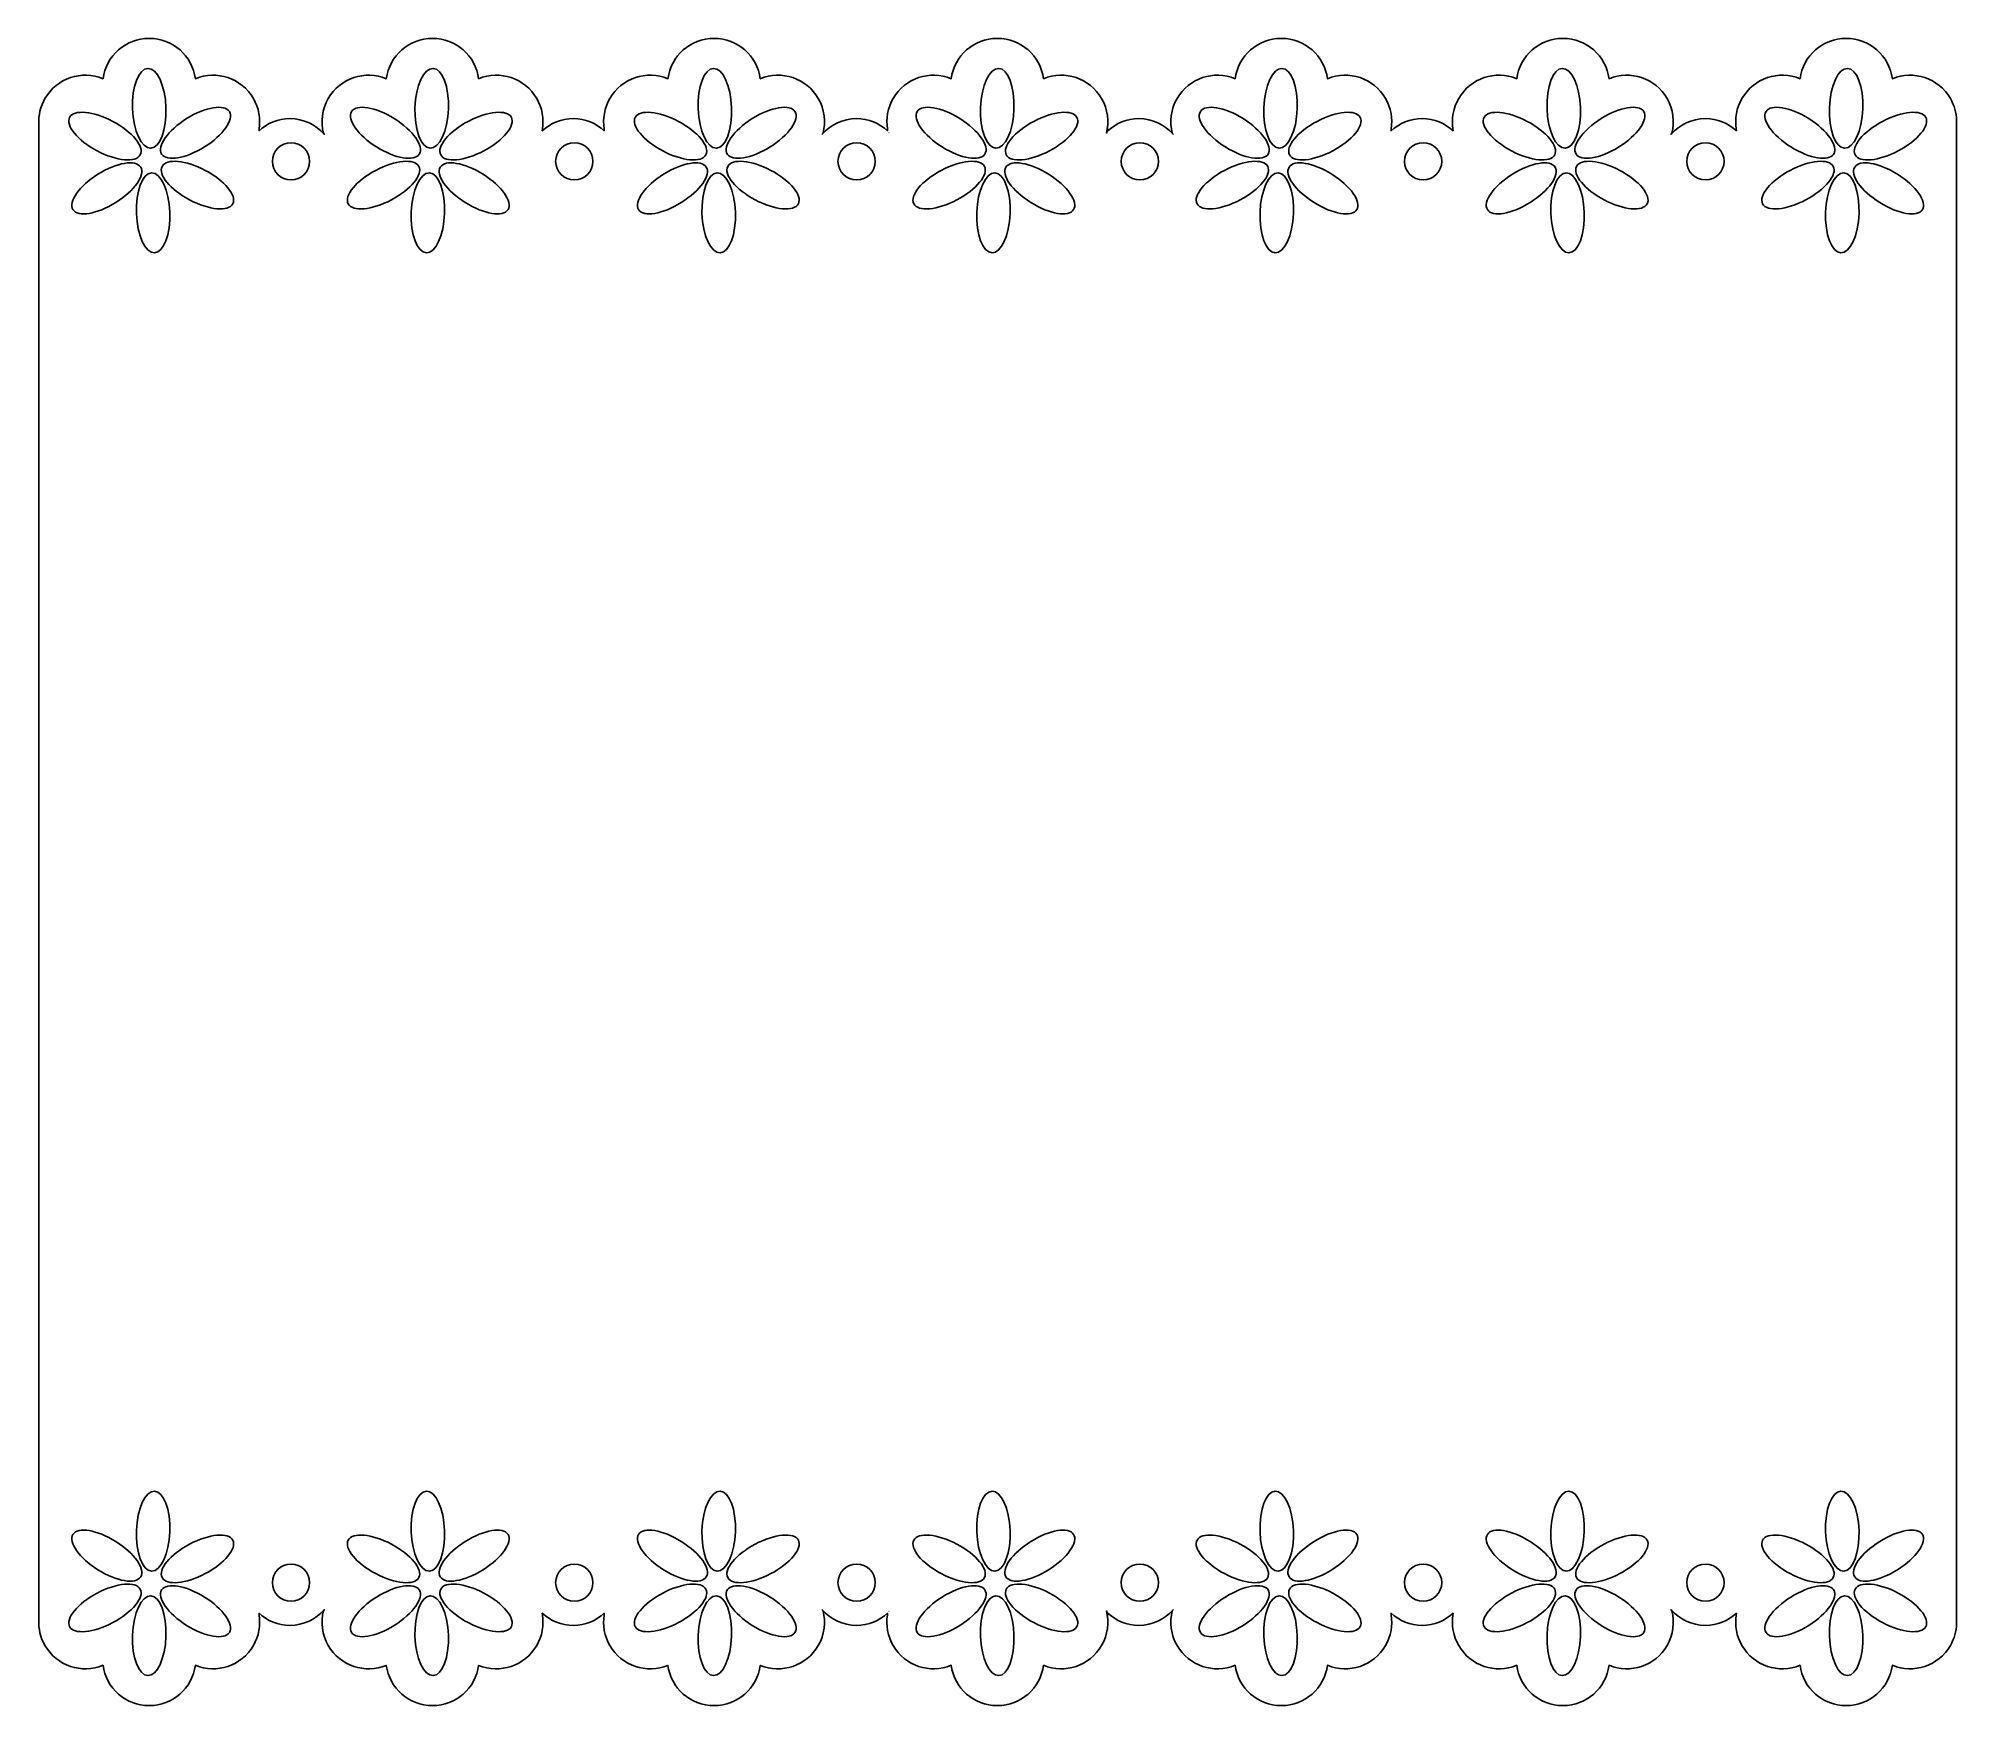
# Model space of a CAD drawing. Header units: centimetres. Extents: x -11.3 to 11.4, y -8.8 to 10.9.
import ezdxf

# ---------------------------------------------------------------- set-up
doc = ezdxf.new("R2010")
doc.units = ezdxf.units.CM
doc.header["$MEASUREMENT"] = 0
doc.layers.add('Camada 1', color=7, linetype='Continuous')

msp = doc.modelspace()

# ---------------------------------------------------------------- linework, layer by layer
at = {"layer": 'Camada 1'}
for points, knots in [([(11.36385, 1.14705), (11.36385, 1.14705), (11.36385, -7.72305), (11.36385, -7.72305), (11.36385, -7.72305), (11.36385, -7.72305), (11.36356, -7.81637), (11.36356, -7.81637), (11.36356, -7.81637), (11.36083, -7.90424), (11.33697, -7.99279), (11.28998, -8.07434), (11.28998, -8.07434), (11.15054, -8.31556), (10.85567, -8.4119), (10.60484, -8.30813), (10.60484, -8.30813), (10.56883, -8.57742), (10.33859, -8.78427), (10.05969, -8.78427), (10.05969, -8.78427), (9.78058, -8.78427), (9.55008, -8.57742), (9.51454, -8.30813), (9.51454, -8.30813), (9.2635, -8.4119), (8.96847, -8.31556), (8.82916, -8.07434), (8.82916, -8.07434), (8.7636, -7.96091), (8.74293, -7.83399), (8.76161, -7.71416), (8.76161, -7.71416), (8.76161, -7.71416), (8.76256, -7.69265), (8.76256, -7.69265), (8.76256, -7.69265), (8.66667, -7.78176), (8.53822, -7.83627), (8.39696, -7.83627), (8.39696, -7.83627), (8.23556, -7.83627), (8.09084, -7.76512), (7.99236, -7.65244), (7.99236, -7.65244), (7.99236, -7.65244), (8.00181, -7.66443), (8.00181, -7.66443), (8.00181, -7.66443), (8.03554, -7.79831), (8.01922, -7.94507), (7.94471, -8.07438), (7.94471, -8.07438), (7.80525, -8.3156), (7.51037, -8.41194), (7.25954, -8.30817), (7.25954, -8.30817), (7.22356, -8.57746), (6.99329, -8.78431), (6.71439, -8.78431), (6.71439, -8.78431), (6.43528, -8.78431), (6.20478, -8.57746), (6.16924, -8.30817), (6.16924, -8.30817), (5.9182, -8.41194), (5.62317, -8.3156), (5.48384, -8.07438), (5.48384, -8.07438), (5.41828, -7.96095), (5.39761, -7.83403), (5.41632, -7.7142), (5.41632, -7.7142), (5.41632, -7.7142), (5.41727, -7.69269), (5.41727, -7.69269), (5.41727, -7.69269), (5.32138, -7.7818), (5.1929, -7.83631), (5.05167, -7.83631), (5.05167, -7.83631), (4.91044, -7.83631), (4.78195, -7.78181), (4.68607, -7.69269), (4.68607, -7.69269), (4.68607, -7.69269), (4.68702, -7.7142), (4.68702, -7.7142), (4.68702, -7.7142), (4.70573, -7.83403), (4.68506, -7.96095), (4.6195, -8.07438), (4.6195, -8.07438), (4.48014, -8.3156), (4.18513, -8.41194), (3.9341, -8.30817), (3.9341, -8.30817), (3.89857, -8.57746), (3.66806, -8.78431), (3.38895, -8.78431), (3.38895, -8.78431), (3.11008, -8.78431), (2.87981, -8.57746), (2.8438, -8.30817), (2.8438, -8.30817), (2.59297, -8.41194), (2.29807, -8.3156), (2.15863, -8.07438), (2.15863, -8.07438), (2.08412, -7.94508), (2.06777, -7.79829), (2.10153, -7.66443), (2.10153, -7.66443), (2.10153, -7.66443), (2.11098, -7.65244), (2.11098, -7.65244), (2.11098, -7.65244), (2.0125, -7.76513), (1.86777, -7.83627), (1.70638, -7.83627), (1.70638, -7.83627), (1.56512, -7.83627), (1.43666, -7.78177), (1.34078, -7.69265), (1.34078, -7.69265), (1.34078, -7.69265), (1.34173, -7.71416), (1.34173, -7.71416), (1.34173, -7.71416), (1.34173, -7.71416), (1.3235, -7.66492), (1.3235, -7.66492), (1.3235, -7.66492), (1.35708, -7.79867), (1.34065, -7.94525), (1.26624, -8.07436), (1.26624, -8.07436), (1.1268, -8.31558), (0.83193, -8.41192), (0.5811, -8.30815), (0.5811, -8.30815), (0.54509, -8.57744), (0.31485, -8.78429), (0.03595, -8.78429), (0.03595, -8.78429), (-0.24316, -8.78429), (-0.47364, -8.57744), (-0.50917, -8.30815), (-0.50917, -8.30815), (-0.76023, -8.41192), (-1.05524, -8.31558), (-1.19457, -8.07436), (-1.19457, -8.07436), (-1.26013, -7.96093), (-1.2808, -7.83401), (-1.26209, -7.71418), (-1.26209, -7.71418), (-1.26209, -7.71418), (-1.26114, -7.69267), (-1.26114, -7.69267), (-1.26114, -7.69267), (-1.35703, -7.78178), (-1.48551, -7.83629), (-1.62674, -7.83629), (-1.62674, -7.83629), (-1.78814, -7.83629), (-1.93286, -7.76514), (-2.03134, -7.65246), (-2.03134, -7.65246), (-2.03134, -7.65246), (-2.02187, -7.66445), (-2.02187, -7.66445), (-2.02187, -7.66445), (-1.98814, -7.79833), (-2.00446, -7.94509), (-2.07899, -8.0744), (-2.07899, -8.0744), (-2.21845, -8.31562), (-2.51333, -8.41196), (-2.76416, -8.30819), (-2.76416, -8.30819), (-2.80017, -8.57748), (-3.03041, -8.78433), (-3.30931, -8.78433), (-3.30931, -8.78433), (-3.58842, -8.78433), (-3.81892, -8.57748), (-3.85446, -8.30819), (-3.85446, -8.30819), (-4.1055, -8.41196), (-4.40053, -8.31562), (-4.53986, -8.0744), (-4.53986, -8.0744), (-4.60542, -7.96097), (-4.62609, -7.83405), (-4.60738, -7.71422), (-4.60738, -7.71422), (-4.60738, -7.71422), (-4.60643, -7.69271), (-4.60643, -7.69271), (-4.60643, -7.69271), (-4.70232, -7.78182), (-4.8308, -7.83633), (-4.97203, -7.83633), (-4.97203, -7.83633), (-5.11326, -7.83633), (-5.24175, -7.78183), (-5.33763, -7.69271), (-5.33763, -7.69271), (-5.33763, -7.69271), (-5.33668, -7.71422), (-5.33668, -7.71422), (-5.33668, -7.71422), (-5.31797, -7.83405), (-5.33866, -7.96097), (-5.4042, -8.0744), (-5.4042, -8.0744), (-5.54353, -8.31562), (-5.83857, -8.41196), (-6.0896, -8.30819), (-6.0896, -8.30819), (-6.12513, -8.57748), (-6.35564, -8.78433), (-6.63475, -8.78433), (-6.63475, -8.78433), (-6.91365, -8.78433), (-7.14389, -8.57748), (-7.1799, -8.30819), (-7.1799, -8.30819), (-7.43073, -8.41196), (-7.7256, -8.31562), (-7.86507, -8.0744), (-7.86507, -8.0744), (-7.93958, -7.9451), (-7.95593, -7.79831), (-7.92217, -7.66445), (-7.92217, -7.66445), (-7.92217, -7.66445), (-7.9127, -7.65246), (-7.9127, -7.65246), (-7.9127, -7.65246), (-8.01118, -7.76515), (-8.15593, -7.83629), (-8.31733, -7.83629), (-8.31733, -7.83629), (-8.45856, -7.83629), (-8.58705, -7.78179), (-8.68293, -7.69267), (-8.68293, -7.69267), (-8.68293, -7.69267), (-8.68198, -7.71418), (-8.68198, -7.71418), (-8.68198, -7.71418), (-8.66327, -7.83401), (-8.68396, -7.96093), (-8.7495, -8.07436), (-8.7495, -8.07436), (-8.88883, -8.31558), (-9.18387, -8.41192), (-9.4349, -8.30815), (-9.4349, -8.30815), (-9.47043, -8.57744), (-9.70091, -8.78429), (-9.98005, -8.78429), (-9.98005, -8.78429), (-10.25892, -8.78429), (-10.48919, -8.57744), (-10.5252, -8.30815), (-10.5252, -8.30815), (-10.77603, -8.41192), (-11.0709, -8.31558), (-11.21037, -8.07436), (-11.21037, -8.07436), (-11.26535, -7.979), (-11.28863, -7.87412), (-11.28355, -7.77194), (-11.28355, -7.77194), (-11.28355, -7.77194), (-11.28424, -7.72304), (-11.28424, -7.72304), (-11.28424, -7.72304), (-11.28424, -7.72304), (-11.28419, 1.06259), (-11.28419, 1.06259), (-11.28419, 1.06259), (-11.28419, 1.06259), (-11.28419, 9.84822), (-11.28419, 9.84822), (-11.28419, 9.84822), (-11.28419, 9.84822), (-11.2835, 9.89712), (-11.2835, 9.89712), (-11.2835, 9.89712), (-11.28858, 9.9993), (-11.2653, 10.10418), (-11.21032, 10.19954), (-11.21032, 10.19954), (-11.07088, 10.44079), (-10.77598, 10.5371), (-10.52515, 10.4333), (-10.52515, 10.4333), (-10.48914, 10.70259), (-10.2589, 10.90947), (-9.98, 10.90947), (-9.98, 10.90947), (-9.70089, 10.90947), (-9.47039, 10.70259), (-9.43485, 10.4333), (-9.43485, 10.4333), (-9.18379, 10.53707), (-8.88878, 10.44076), (-8.74945, 10.19954), (-8.74945, 10.19954), (-8.68389, 10.08611), (-8.66322, 9.95922), (-8.68193, 9.83936), (-8.68193, 9.83936), (-8.68193, 9.83936), (-8.68288, 9.81781), (-8.68288, 9.81781), (-8.68288, 9.81781), (-8.58699, 9.90692), (-8.45851, 9.96143), (-8.31728, 9.96143), (-8.31728, 9.96143), (-8.15588, 9.96143), (-8.01113, 9.89028), (-7.91265, 9.7776), (-7.91265, 9.7776), (-7.91265, 9.7776), (-7.92212, 9.78959), (-7.92212, 9.78959), (-7.92212, 9.78959), (-7.95585, 9.92347), (-7.93953, 10.07026), (-7.86502, 10.19956), (-7.86502, 10.19956), (-7.72556, 10.44081), (-7.43068, 10.53712), (-7.17985, 10.43332), (-7.17985, 10.43332), (-7.14384, 10.70261), (-6.9136, 10.90949), (-6.6347, 10.90949), (-6.6347, 10.90949), (-6.35559, 10.90949), (-6.12509, 10.70261), (-6.08955, 10.43332), (-6.08955, 10.43332), (-5.83851, 10.53709), (-5.54348, 10.44078), (-5.40415, 10.19956), (-5.40415, 10.19956), (-5.33859, 10.08613), (-5.31792, 9.95924), (-5.33663, 9.83938), (-5.33663, 9.83938), (-5.33663, 9.83938), (-5.33758, 9.81784), (-5.33758, 9.81784), (-5.33758, 9.81784), (-5.24169, 9.90695), (-5.11321, 9.96146), (-4.97198, 9.96146), (-4.97198, 9.96146), (-4.83075, 9.96146), (-4.70226, 9.90696), (-4.60638, 9.81784), (-4.60638, 9.81784), (-4.60638, 9.81784), (-4.60733, 9.83938), (-4.60733, 9.83938), (-4.60733, 9.83938), (-4.62604, 9.95921), (-4.60535, 10.08613), (-4.53981, 10.19956), (-4.53981, 10.19956), (-4.40048, 10.44081), (-4.10544, 10.53712), (-3.85441, 10.43332), (-3.85441, 10.43332), (-3.81888, 10.70261), (-3.58837, 10.90949), (-3.30926, 10.90949), (-3.30926, 10.90949), (-3.03036, 10.90949), (-2.80012, 10.70261), (-2.76411, 10.43332), (-2.76411, 10.43332), (-2.51328, 10.53709), (-2.21841, 10.44078), (-2.07894, 10.19956), (-2.07894, 10.19956), (-2.00441, 10.07026), (-1.98808, 9.92347), (-2.02182, 9.78959), (-2.02182, 9.78959), (-2.02182, 9.78959), (-2.03129, 9.7776), (-2.03129, 9.7776), (-2.03129, 9.7776), (-1.93281, 9.89029), (-1.78806, 9.96143), (-1.62669, 9.96143), (-1.62669, 9.96143), (-1.48546, 9.96143), (-1.35697, 9.90693), (-1.26109, 9.81781), (-1.26109, 9.81781), (-1.26109, 9.81781), (-1.26204, 9.83935), (-1.26204, 9.83935), (-1.26204, 9.83935), (-1.28075, 9.95918), (-1.26006, 10.0861), (-1.19452, 10.19953), (-1.19452, 10.19953), (-1.05519, 10.44078), (-0.76015, 10.53709), (-0.50912, 10.43329), (-0.50912, 10.43329), (-0.47359, 10.70258), (-0.24311, 10.90946), (0.036, 10.90946), (0.036, 10.90946), (0.3149, 10.90946), (0.54514, 10.70258), (0.58115, 10.43329), (0.58115, 10.43329), (0.83195, 10.53706), (1.12685, 10.44075), (1.26629, 10.19953), (1.26629, 10.19953), (1.34072, 10.07041), (1.35712, 9.92383), (1.32355, 9.79011), (1.32355, 9.79011), (1.32355, 9.79011), (1.34178, 9.83935), (1.34178, 9.83935), (1.34178, 9.83935), (1.34178, 9.83935), (1.34083, 9.81781), (1.34083, 9.81781), (1.34083, 9.81781), (1.43672, 9.90692), (1.56517, 9.96143), (1.70643, 9.96143), (1.70643, 9.96143), (1.86783, 9.96143), (2.01255, 9.89028), (2.11103, 9.7776), (2.11103, 9.7776), (2.11103, 9.7776), (2.10158, 9.78959), (2.10158, 9.78959), (2.10158, 9.78959), (2.06785, 9.92347), (2.08417, 10.07026), (2.15868, 10.19956), (2.15868, 10.19956), (2.29814, 10.44081), (2.59302, 10.53712), (2.84385, 10.43332), (2.84385, 10.43332), (2.87983, 10.70261), (3.1101, 10.90949), (3.389, 10.90949), (3.389, 10.90949), (3.66811, 10.90949), (3.89861, 10.70261), (3.93415, 10.43332), (3.93415, 10.43332), (4.18519, 10.53709), (4.48022, 10.44078), (4.61955, 10.19956), (4.61955, 10.19956), (4.68511, 10.08613), (4.70578, 9.95924), (4.68707, 9.83938), (4.68707, 9.83938), (4.68707, 9.83938), (4.68612, 9.81784), (4.68612, 9.81784), (4.68612, 9.81784), (4.78201, 9.90695), (4.91049, 9.96146), (5.05172, 9.96146), (5.05172, 9.96146), (5.19295, 9.96146), (5.32144, 9.90696), (5.41732, 9.81784), (5.41732, 9.81784), (5.41732, 9.81784), (5.41637, 9.83938), (5.41637, 9.83938), (5.41637, 9.83938), (5.39766, 9.95921), (5.41833, 10.08613), (5.48389, 10.19956), (5.48389, 10.19956), (5.62325, 10.44081), (5.91826, 10.53712), (6.16929, 10.43332), (6.16929, 10.43332), (6.20482, 10.70261), (6.43533, 10.90949), (6.71444, 10.90949), (6.71444, 10.90949), (6.99331, 10.90949), (7.22358, 10.70261), (7.25959, 10.43332), (7.25959, 10.43332), (7.51042, 10.53709), (7.80532, 10.44078), (7.94476, 10.19956), (7.94476, 10.19956), (8.01927, 10.07026), (8.03562, 9.92347), (8.00186, 9.78959), (8.00186, 9.78959), (8.00186, 9.78959), (7.99241, 9.7776), (7.99241, 9.7776), (7.99241, 9.7776), (8.09089, 9.89029), (8.23562, 9.96143), (8.39701, 9.96143), (8.39701, 9.96143), (8.53827, 9.96143), (8.66673, 9.90693), (8.76261, 9.81781), (8.76261, 9.81781), (8.76261, 9.81781), (8.76166, 9.83935), (8.76166, 9.83935), (8.76166, 9.83935), (8.74298, 9.95918), (8.76364, 10.0861), (8.82921, 10.19953), (8.82921, 10.19953), (8.96854, 10.44078), (9.26355, 10.53709), (9.51459, 10.43329), (9.51459, 10.43329), (9.55012, 10.70258), (9.78063, 10.90946), (10.05974, 10.90946), (10.05974, 10.90946), (10.33864, 10.90946), (10.56888, 10.70258), (10.60489, 10.43329), (10.60489, 10.43329), (10.85569, 10.53706), (11.15059, 10.44075), (11.29003, 10.19953), (11.29003, 10.19953), (11.33702, 10.11796), (11.36091, 10.02943), (11.36361, 9.94156), (11.36361, 9.94156), (11.36361, 9.94156), (11.3639, 9.84821), (11.3639, 9.84821), (11.3639, 9.84821), (11.3639, 9.84821), (11.3639, 0.97813), (11.3639, 0.97813), (11.3639, 0.97813), (11.3639, 0.97813), (11.36385, 1.14705), (11.36385, 1.14705)], [0, 0, 0, 0, 0.00694444, 0.00694444, 0.00694444, 0.00694444, 0.01388889, 0.01388889, 0.01388889, 0.01388889, 0.02083333, 0.02083333, 0.02083333, 0.02083333, 0.02777778, 0.02777778, 0.02777778, 0.02777778, 0.03472222, 0.03472222, 0.03472222, 0.03472222, 0.04166667, 0.04166667, 0.04166667, 0.04166667, 0.04861111, 0.04861111, 0.04861111, 0.04861111, 0.05555556, 0.05555556, 0.05555556, 0.05555556, 0.0625, 0.0625, 0.0625, 0.0625, 0.06944444, 0.06944444, 0.06944444, 0.06944444, 0.07638889, 0.07638889, 0.07638889, 0.07638889, 0.08333333, 0.08333333, 0.08333333, 0.08333333, 0.09027778, 0.09027778, 0.09027778, 0.09027778, 0.09722222, 0.09722222, 0.09722222, 0.09722222, 0.10416667, 0.10416667, 0.10416667, 0.10416667, 0.11111111, 0.11111111, 0.11111111, 0.11111111, 0.11805556, 0.11805556, 0.11805556, 0.11805556, 0.125, 0.125, 0.125, 0.125, 0.13194444, 0.13194444, 0.13194444, 0.13194444, 0.13888889, 0.13888889, 0.13888889, 0.13888889, 0.14583333, 0.14583333, 0.14583333, 0.14583333, 0.15277778, 0.15277778, 0.15277778, 0.15277778, 0.15972222, 0.15972222, 0.15972222, 0.15972222, 0.16666667, 0.16666667, 0.16666667, 0.16666667, 0.17361111, 0.17361111, 0.17361111, 0.17361111, 0.18055556, 0.18055556, 0.18055556, 0.18055556, 0.1875, 0.1875, 0.1875, 0.1875, 0.19444444, 0.19444444, 0.19444444, 0.19444444, 0.20138889, 0.20138889, 0.20138889, 0.20138889, 0.20833333, 0.20833333, 0.20833333, 0.20833333, 0.21527778, 0.21527778, 0.21527778, 0.21527778, 0.22222222, 0.22222222, 0.22222222, 0.22222222, 0.22916667, 0.22916667, 0.22916667, 0.22916667, 0.23611111, 0.23611111, 0.23611111, 0.23611111, 0.24305556, 0.24305556, 0.24305556, 0.24305556, 0.25, 0.25, 0.25, 0.25, 0.25694444, 0.25694444, 0.25694444, 0.25694444, 0.26388889, 0.26388889, 0.26388889, 0.26388889, 0.27083333, 0.27083333, 0.27083333, 0.27083333, 0.27777778, 0.27777778, 0.27777778, 0.27777778, 0.28472222, 0.28472222, 0.28472222, 0.28472222, 0.29166667, 0.29166667, 0.29166667, 0.29166667, 0.29861111, 0.29861111, 0.29861111, 0.29861111, 0.30555556, 0.30555556, 0.30555556, 0.30555556, 0.3125, 0.3125, 0.3125, 0.3125, 0.31944444, 0.31944444, 0.31944444, 0.31944444, 0.32638889, 0.32638889, 0.32638889, 0.32638889, 0.33333333, 0.33333333, 0.33333333, 0.33333333, 0.34027778, 0.34027778, 0.34027778, 0.34027778, 0.34722222, 0.34722222, 0.34722222, 0.34722222, 0.35416667, 0.35416667, 0.35416667, 0.35416667, 0.36111111, 0.36111111, 0.36111111, 0.36111111, 0.36805556, 0.36805556, 0.36805556, 0.36805556, 0.375, 0.375, 0.375, 0.375, 0.38194444, 0.38194444, 0.38194444, 0.38194444, 0.38888889, 0.38888889, 0.38888889, 0.38888889, 0.39583333, 0.39583333, 0.39583333, 0.39583333, 0.40277778, 0.40277778, 0.40277778, 0.40277778, 0.40972222, 0.40972222, 0.40972222, 0.40972222, 0.41666667, 0.41666667, 0.41666667, 0.41666667, 0.42361111, 0.42361111, 0.42361111, 0.42361111, 0.43055556, 0.43055556, 0.43055556, 0.43055556, 0.4375, 0.4375, 0.4375, 0.4375, 0.44444444, 0.44444444, 0.44444444, 0.44444444, 0.45138889, 0.45138889, 0.45138889, 0.45138889, 0.45833333, 0.45833333, 0.45833333, 0.45833333, 0.46527778, 0.46527778, 0.46527778, 0.46527778, 0.47222222, 0.47222222, 0.47222222, 0.47222222, 0.47916667, 0.47916667, 0.47916667, 0.47916667, 0.48611111, 0.48611111, 0.48611111, 0.48611111, 0.49305556, 0.49305556, 0.49305556, 0.49305556, 0.5, 0.5, 0.5, 0.5, 0.50694444, 0.50694444, 0.50694444, 0.50694444, 0.51388889, 0.51388889, 0.51388889, 0.51388889, 0.52083333, 0.52083333, 0.52083333, 0.52083333, 0.52777778, 0.52777778, 0.52777778, 0.52777778, 0.53472222, 0.53472222, 0.53472222, 0.53472222, 0.54166667, 0.54166667, 0.54166667, 0.54166667, 0.54861111, 0.54861111, 0.54861111, 0.54861111, 0.55555556, 0.55555556, 0.55555556, 0.55555556, 0.5625, 0.5625, 0.5625, 0.5625, 0.56944444, 0.56944444, 0.56944444, 0.56944444, 0.57638889, 0.57638889, 0.57638889, 0.57638889, 0.58333333, 0.58333333, 0.58333333, 0.58333333, 0.59027778, 0.59027778, 0.59027778, 0.59027778, 0.59722222, 0.59722222, 0.59722222, 0.59722222, 0.60416667, 0.60416667, 0.60416667, 0.60416667, 0.61111111, 0.61111111, 0.61111111, 0.61111111, 0.61805556, 0.61805556, 0.61805556, 0.61805556, 0.625, 0.625, 0.625, 0.625, 0.63194444, 0.63194444, 0.63194444, 0.63194444, 0.63888889, 0.63888889, 0.63888889, 0.63888889, 0.64583333, 0.64583333, 0.64583333, 0.64583333, 0.65277778, 0.65277778, 0.65277778, 0.65277778, 0.65972222, 0.65972222, 0.65972222, 0.65972222, 0.66666667, 0.66666667, 0.66666667, 0.66666667, 0.67361111, 0.67361111, 0.67361111, 0.67361111, 0.68055556, 0.68055556, 0.68055556, 0.68055556, 0.6875, 0.6875, 0.6875, 0.6875, 0.69444444, 0.69444444, 0.69444444, 0.69444444, 0.70138889, 0.70138889, 0.70138889, 0.70138889, 0.70833333, 0.70833333, 0.70833333, 0.70833333, 0.71527778, 0.71527778, 0.71527778, 0.71527778, 0.72222222, 0.72222222, 0.72222222, 0.72222222, 0.72916667, 0.72916667, 0.72916667, 0.72916667, 0.73611111, 0.73611111, 0.73611111, 0.73611111, 0.74305556, 0.74305556, 0.74305556, 0.74305556, 0.75, 0.75, 0.75, 0.75, 0.75694444, 0.75694444, 0.75694444, 0.75694444, 0.76388889, 0.76388889, 0.76388889, 0.76388889, 0.77083333, 0.77083333, 0.77083333, 0.77083333, 0.77777778, 0.77777778, 0.77777778, 0.77777778, 0.78472222, 0.78472222, 0.78472222, 0.78472222, 0.79166667, 0.79166667, 0.79166667, 0.79166667, 0.79861111, 0.79861111, 0.79861111, 0.79861111, 0.80555556, 0.80555556, 0.80555556, 0.80555556, 0.8125, 0.8125, 0.8125, 0.8125, 0.81944444, 0.81944444, 0.81944444, 0.81944444, 0.82638889, 0.82638889, 0.82638889, 0.82638889, 0.83333333, 0.83333333, 0.83333333, 0.83333333, 0.84027778, 0.84027778, 0.84027778, 0.84027778, 0.84722222, 0.84722222, 0.84722222, 0.84722222, 0.85416667, 0.85416667, 0.85416667, 0.85416667, 0.86111111, 0.86111111, 0.86111111, 0.86111111, 0.86805556, 0.86805556, 0.86805556, 0.86805556, 0.875, 0.875, 0.875, 0.875, 0.88194444, 0.88194444, 0.88194444, 0.88194444, 0.88888889, 0.88888889, 0.88888889, 0.88888889, 0.89583333, 0.89583333, 0.89583333, 0.89583333, 0.90277778, 0.90277778, 0.90277778, 0.90277778, 0.90972222, 0.90972222, 0.90972222, 0.90972222, 0.91666667, 0.91666667, 0.91666667, 0.91666667, 0.92361111, 0.92361111, 0.92361111, 0.92361111, 0.93055556, 0.93055556, 0.93055556, 0.93055556, 0.9375, 0.9375, 0.9375, 0.9375, 0.94444444, 0.94444444, 0.94444444, 0.94444444, 0.95138889, 0.95138889, 0.95138889, 0.95138889, 0.95833333, 0.95833333, 0.95833333, 0.95833333, 0.96527778, 0.96527778, 0.96527778, 0.96527778, 0.97222222, 0.97222222, 0.97222222, 0.97222222, 0.97916667, 0.97916667, 0.97916667, 0.97916667, 0.98611111, 0.98611111, 0.98611111, 0.98611111, 1, 1, 1, 1]), ([(-9.78151, 10.09036), (-9.79109, 10.35103), (-9.88716, 10.55907), (-9.99585, 10.55531), (-9.99585, 10.55531), (-10.10526, 10.55089), (-10.18569, 10.33674), (-10.17585, 10.07633), (-10.17585, 10.07633), (-10.16699, 9.81569), (-10.07044, 9.60786), (-9.96127, 9.61185), (-9.96127, 9.61185), (-9.85282, 9.61559), (-9.77167, 9.83044), (-9.78151, 10.09036)], [0, 0, 0, 0, 0.2, 0.2, 0.2, 0.2, 0.4, 0.4, 0.4, 0.4, 0.6, 0.6, 0.6, 0.6, 1, 1, 1, 1]), ([(-6.66144, 9.61186), (-6.55227, 9.60789), (-6.45575, 9.8157), (-6.44686, 10.07634), (-6.44686, 10.07634), (-6.43702, 10.33674), (-6.51745, 10.5509), (-6.62686, 10.55532), (-6.62686, 10.55532), (-6.73555, 10.55908), (-6.83159, 10.35101), (-6.8412, 10.09037), (-6.8412, 10.09037), (-6.85102, 9.83044), (-6.76987, 9.61559), (-6.66144, 9.61186)], [0, 0, 0, 0, 0.2, 0.2, 0.2, 0.2, 0.4, 0.4, 0.4, 0.4, 0.6, 0.6, 0.6, 0.6, 1, 1, 1, 1]), ([(-3.10245, 10.09036), (-3.11203, 10.35103), (-3.2081, 10.55907), (-3.31679, 10.55531), (-3.31679, 10.55531), (-3.4262, 10.55089), (-3.50663, 10.33674), (-3.49681, 10.07633), (-3.49681, 10.07633), (-3.48792, 9.81569), (-3.3914, 9.60786), (-3.28223, 9.61185), (-3.28223, 9.61185), (-3.17376, 9.61559), (-3.09264, 9.83044), (-3.10245, 10.09036)], [0, 0, 0, 0, 0.2, 0.2, 0.2, 0.2, 0.4, 0.4, 0.4, 0.4, 0.6, 0.6, 0.6, 0.6, 1, 1, 1, 1]), ([(0.01762, 9.61186), (0.12679, 9.60789), (0.22331, 9.8157), (0.2322, 10.07634), (0.2322, 10.07634), (0.24202, 10.33674), (0.16158, 10.5509), (0.05218, 10.55532), (0.05218, 10.55532), (-0.05648, 10.55908), (-0.15255, 10.35101), (-0.16216, 10.09037), (-0.16216, 10.09037), (-0.17195, 9.83044), (-0.09083, 9.61559), (0.01762, 9.61186)], [0, 0, 0, 0, 0.2, 0.2, 0.2, 0.2, 0.4, 0.4, 0.4, 0.4, 0.6, 0.6, 0.6, 0.6, 1, 1, 1, 1]), ([(3.36227, 9.61186), (3.47144, 9.60789), (3.56796, 9.8157), (3.57685, 10.07634), (3.57685, 10.07634), (3.58667, 10.33674), (3.50626, 10.5509), (3.39683, 10.55532), (3.39683, 10.55532), (3.28817, 10.55908), (3.1921, 10.35101), (3.18249, 10.09037), (3.18249, 10.09037), (3.1727, 9.83044), (3.25382, 9.61559), (3.36227, 9.61186)], [0, 0, 0, 0, 0.2, 0.2, 0.2, 0.2, 0.4, 0.4, 0.4, 0.4, 0.6, 0.6, 0.6, 0.6, 1, 1, 1, 1]), ([(6.92124, 10.09036), (6.91166, 10.35103), (6.81562, 10.55907), (6.70693, 10.55531), (6.70693, 10.55531), (6.5975, 10.55089), (6.51706, 10.33674), (6.52691, 10.07633), (6.52691, 10.07633), (6.5358, 9.81569), (6.63232, 9.60786), (6.74149, 9.61185), (6.74149, 9.61185), (6.84993, 9.61559), (6.93108, 9.83044), (6.92124, 10.09036)], [0, 0, 0, 0, 0.2, 0.2, 0.2, 0.2, 0.4, 0.4, 0.4, 0.4, 0.6, 0.6, 0.6, 0.6, 1, 1, 1, 1]), ([(10.04133, 9.61186), (10.1505, 9.60789), (10.24702, 9.8157), (10.25591, 10.07634), (10.25591, 10.07634), (10.26573, 10.33674), (10.18529, 10.5509), (10.07589, 10.55532), (10.07589, 10.55532), (9.96723, 10.55908), (9.87116, 10.35101), (9.86155, 10.09037), (9.86155, 10.09037), (9.85173, 9.83044), (9.93288, 9.61559), (10.04133, 9.61186)], [0, 0, 0, 0, 0.2, 0.2, 0.2, 0.2, 0.4, 0.4, 0.4, 0.4, 0.6, 0.6, 0.6, 0.6, 1, 1, 1, 1]), ([(-10.41032, 9.92931), (-10.64059, 10.0511), (-10.8685, 10.07213), (-10.91946, 9.97606), (-10.91946, 9.97606), (-10.97055, 9.87951), (-10.82524, 9.70232), (-10.595, 9.58053), (-10.595, 9.58053), (-10.36452, 9.4585), (-10.13611, 9.43771), (-10.08517, 9.53423), (-10.08517, 9.53423), (-10.03419, 9.63033), (-10.17982, 9.80728), (-10.41032, 9.92931)], [0, 0, 0, 0, 0.2, 0.2, 0.2, 0.2, 0.4, 0.4, 0.4, 0.4, 0.6, 0.6, 0.6, 0.6, 1, 1, 1, 1]), ([(-9.32778, 9.62663), (-9.10754, 9.76477), (-8.97477, 9.95246), (-9.03277, 10.04504), (-9.03277, 10.04504), (-9.09077, 10.13738), (-9.31659, 10.09973), (-9.53744, 9.96135), (-9.53744, 9.96135), (-9.75837, 9.82271), (-9.89045, 9.63549), (-9.83272, 9.54291), (-9.83272, 9.54291), (-9.77426, 9.45129), (-9.54844, 9.48822), (-9.32778, 9.62663)], [0, 0, 0, 0, 0.2, 0.2, 0.2, 0.2, 0.4, 0.4, 0.4, 0.4, 0.6, 0.6, 0.6, 0.6, 1, 1, 1, 1]), ([(-6.79, 9.54291), (-6.73224, 9.63549), (-6.86435, 9.82271), (-7.08528, 9.96135), (-7.08528, 9.96135), (-7.30613, 10.09973), (-7.53195, 10.13738), (-7.58995, 10.04504), (-7.58995, 10.04504), (-7.64795, 9.95246), (-7.51515, 9.76474), (-7.29494, 9.62663), (-7.29494, 9.62663), (-7.07424, 9.48822), (-6.84842, 9.45129), (-6.79, 9.54291)], [0, 0, 0, 0, 0.2, 0.2, 0.2, 0.2, 0.4, 0.4, 0.4, 0.4, 0.6, 0.6, 0.6, 0.6, 1, 1, 1, 1]), ([(-6.53754, 9.53426), (-6.48661, 9.43774), (-6.25822, 9.45854), (-6.02771, 9.58056), (-6.02771, 9.58056), (-5.79747, 9.70237), (-5.65219, 9.87954), (-5.70328, 9.97609), (-5.70328, 9.97609), (-5.75421, 10.07216), (-5.98215, 10.05113), (-6.21242, 9.92934), (-6.21242, 9.92934), (-6.44287, 9.80728), (-6.5885, 9.63033), (-6.53754, 9.53426)], [0, 0, 0, 0, 0.2, 0.2, 0.2, 0.2, 0.4, 0.4, 0.4, 0.4, 0.6, 0.6, 0.6, 0.6, 1, 1, 1, 1]), ([(-3.73129, 9.92931), (-3.96156, 10.0511), (-4.18947, 10.07213), (-4.2404, 9.97606), (-4.2404, 9.97606), (-4.29146, 9.87951), (-4.14621, 9.70232), (-3.91594, 9.58053), (-3.91594, 9.58053), (-3.68546, 9.4585), (-3.45705, 9.43771), (-3.40611, 9.53423), (-3.40611, 9.53423), (-3.35513, 9.63033), (-3.50078, 9.80728), (-3.73129, 9.92931)], [0, 0, 0, 0, 0.2, 0.2, 0.2, 0.2, 0.4, 0.4, 0.4, 0.4, 0.6, 0.6, 0.6, 0.6, 1, 1, 1, 1]), ([(-2.64872, 9.62663), (-2.42848, 9.76477), (-2.29571, 9.95246), (-2.35371, 10.04504), (-2.35371, 10.04504), (-2.41171, 10.13738), (-2.63753, 10.09973), (-2.85838, 9.96135), (-2.85838, 9.96135), (-3.07928, 9.82271), (-3.21139, 9.63549), (-3.15363, 9.54291), (-3.15363, 9.54291), (-3.0952, 9.45129), (-2.86941, 9.48822), (-2.64872, 9.62663)], [0, 0, 0, 0, 0.2, 0.2, 0.2, 0.2, 0.4, 0.4, 0.4, 0.4, 0.6, 0.6, 0.6, 0.6, 1, 1, 1, 1]), ([(-0.11097, 9.54291), (-0.05321, 9.63549), (-0.18532, 9.82271), (-0.40622, 9.96135), (-0.40622, 9.96135), (-0.62709, 10.09973), (-0.85289, 10.13738), (-0.91089, 10.04504), (-0.91089, 10.04504), (-0.96889, 9.95246), (-0.83612, 9.76474), (-0.61588, 9.62663), (-0.61588, 9.62663), (-0.39521, 9.48822), (-0.16939, 9.45129), (-0.11097, 9.54291)], [0, 0, 0, 0, 0.2, 0.2, 0.2, 0.2, 0.4, 0.4, 0.4, 0.4, 0.6, 0.6, 0.6, 0.6, 1, 1, 1, 1]), ([(0.14153, 9.53426), (0.19246, 9.43774), (0.42088, 9.45854), (0.65138, 9.58056), (0.65138, 9.58056), (0.88162, 9.70237), (1.02688, 9.87954), (0.97581, 9.97609), (0.97581, 9.97609), (0.92488, 10.07216), (0.69694, 10.05113), (0.4667, 9.92934), (0.4667, 9.92934), (0.23617, 9.80728), (0.09054, 9.63033), (0.14153, 9.53426)], [0, 0, 0, 0, 0.2, 0.2, 0.2, 0.2, 0.4, 0.4, 0.4, 0.4, 0.6, 0.6, 0.6, 0.6, 1, 1, 1, 1]), ([(3.23371, 9.54291), (3.29147, 9.63549), (3.15934, 9.82271), (2.93846, 9.96135), (2.93846, 9.96135), (2.71759, 10.09973), (2.49176, 10.13738), (2.43379, 10.04504), (2.43379, 10.04504), (2.37579, 9.95246), (2.50856, 9.76474), (2.7288, 9.62663), (2.7288, 9.62663), (2.94944, 9.48822), (3.17529, 9.45129), (3.23371, 9.54291)], [0, 0, 0, 0, 0.2, 0.2, 0.2, 0.2, 0.4, 0.4, 0.4, 0.4, 0.6, 0.6, 0.6, 0.6, 1, 1, 1, 1]), ([(3.4862, 9.53426), (3.53713, 9.43774), (3.76552, 9.45854), (3.99603, 9.58056), (3.99603, 9.58056), (4.22627, 9.70237), (4.37153, 9.87954), (4.32049, 9.97609), (4.32049, 9.97609), (4.26953, 10.07216), (4.04159, 10.05113), (3.81135, 9.92934), (3.81135, 9.92934), (3.58082, 9.80728), (3.43519, 9.63033), (3.4862, 9.53426)], [0, 0, 0, 0, 0.2, 0.2, 0.2, 0.2, 0.4, 0.4, 0.4, 0.4, 0.6, 0.6, 0.6, 0.6, 1, 1, 1, 1]), ([(6.29243, 9.92931), (6.06216, 10.0511), (5.83425, 10.07213), (5.78332, 9.97606), (5.78332, 9.97606), (5.73223, 9.87951), (5.87754, 9.70232), (6.10778, 9.58053), (6.10778, 9.58053), (6.33829, 9.4585), (6.56667, 9.43771), (6.61761, 9.53423), (6.61761, 9.53423), (6.66858, 9.63033), (6.52291, 9.80728), (6.29243, 9.92931)], [0, 0, 0, 0, 0.2, 0.2, 0.2, 0.2, 0.4, 0.4, 0.4, 0.4, 0.6, 0.6, 0.6, 0.6, 1, 1, 1, 1]), ([(7.37497, 9.62663), (7.59521, 9.76477), (7.728, 9.95246), (7.66998, 10.04504), (7.66998, 10.04504), (7.61201, 10.13738), (7.38616, 10.09973), (7.16531, 9.96135), (7.16531, 9.96135), (6.94441, 9.82271), (6.8123, 9.63549), (6.87006, 9.54291), (6.87006, 9.54291), (6.92848, 9.45129), (7.15431, 9.48822), (7.37497, 9.62663)], [0, 0, 0, 0, 0.2, 0.2, 0.2, 0.2, 0.4, 0.4, 0.4, 0.4, 0.6, 0.6, 0.6, 0.6, 1, 1, 1, 1]), ([(9.91275, 9.54291), (9.97051, 9.63549), (9.83838, 9.82271), (9.6175, 9.96135), (9.6175, 9.96135), (9.39663, 10.09973), (9.1708, 10.13738), (9.11281, 10.04504), (9.11281, 10.04504), (9.05484, 9.95246), (9.18761, 9.76474), (9.40782, 9.62663), (9.40782, 9.62663), (9.6285, 9.48822), (9.85433, 9.45129), (9.91275, 9.54291)], [0, 0, 0, 0, 0.2, 0.2, 0.2, 0.2, 0.4, 0.4, 0.4, 0.4, 0.6, 0.6, 0.6, 0.6, 1, 1, 1, 1]), ([(10.16521, 9.53426), (10.21617, 9.43774), (10.44456, 9.45854), (10.67506, 9.58056), (10.67506, 9.58056), (10.9053, 9.70237), (11.05056, 9.87954), (10.99949, 9.97609), (10.99949, 9.97609), (10.94856, 10.07216), (10.72062, 10.05113), (10.49038, 9.92934), (10.49038, 9.92934), (10.25985, 9.80728), (10.11423, 9.63033), (10.16521, 9.53426)], [0, 0, 0, 0, 0.2, 0.2, 0.2, 0.2, 0.4, 0.4, 0.4, 0.4, 0.6, 0.6, 0.6, 0.6, 1, 1, 1, 1]), ([(-11.28416, 9.79009), (-11.28416, 9.79012), (-11.28416, 9.79014), (-11.28416, 9.79017), (-11.28416, 9.79017), (-11.28416, 9.79017), (-11.28416, 9.79009), (-11.28416, 9.79009)], [0, 0, 0, 0, 0.33333333, 0.33333333, 0.33333333, 0.33333333, 1, 1, 1, 1]), ([(-1.24383, 9.79009), (-1.24383, 9.79012), (-1.24383, 9.79014), (-1.24383, 9.79017), (-1.24383, 9.79017), (-1.24383, 9.79017), (-1.24383, 9.79009), (-1.24383, 9.79009)], [0, 0, 0, 0, 0.33333333, 0.33333333, 0.33333333, 0.33333333, 1, 1, 1, 1]), ([(-8.30524, 9.23658), (-8.18372, 9.23658), (-8.08521, 9.33508), (-8.08521, 9.45663), (-8.08521, 9.45663), (-8.08521, 9.57818), (-8.18371, 9.67668), (-8.30524, 9.67668), (-8.30524, 9.67668), (-8.42679, 9.67668), (-8.52529, 9.57818), (-8.52529, 9.45663), (-8.52529, 9.45663), (-8.52529, 9.33508), (-8.42677, 9.23658), (-8.30524, 9.23658)], [0, 0, 0, 0, 0.2, 0.2, 0.2, 0.2, 0.4, 0.4, 0.4, 0.4, 0.6, 0.6, 0.6, 0.6, 1, 1, 1, 1]), ([(-4.95996, 9.23658), (-4.83841, 9.23658), (-4.73991, 9.33508), (-4.73991, 9.45663), (-4.73991, 9.45663), (-4.73991, 9.57818), (-4.83841, 9.67668), (-4.95996, 9.67668), (-4.95996, 9.67668), (-5.08151, 9.67668), (-5.18001, 9.57818), (-5.18001, 9.45663), (-5.18001, 9.45663), (-5.18001, 9.33508), (-5.08151, 9.23658), (-4.95996, 9.23658)], [0, 0, 0, 0, 0.2, 0.2, 0.2, 0.2, 0.4, 0.4, 0.4, 0.4, 0.6, 0.6, 0.6, 0.6, 1, 1, 1, 1]), ([(-1.62621, 9.23658), (-1.50466, 9.23658), (-1.40616, 9.33508), (-1.40616, 9.45663), (-1.40616, 9.45663), (-1.40616, 9.57818), (-1.50466, 9.67668), (-1.62621, 9.67668), (-1.62621, 9.67668), (-1.74776, 9.67668), (-1.84626, 9.57818), (-1.84626, 9.45663), (-1.84626, 9.45663), (-1.84626, 9.33508), (-1.74773, 9.23658), (-1.62621, 9.23658)], [0, 0, 0, 0, 0.2, 0.2, 0.2, 0.2, 0.4, 0.4, 0.4, 0.4, 0.6, 0.6, 0.6, 0.6, 1, 1, 1, 1]), ([(1.71847, 9.23658), (1.84002, 9.23658), (1.9385, 9.33508), (1.9385, 9.45663), (1.9385, 9.45663), (1.9385, 9.57818), (1.84, 9.67668), (1.71847, 9.67668), (1.71847, 9.67668), (1.59694, 9.67668), (1.49842, 9.57818), (1.49842, 9.45663), (1.49842, 9.45663), (1.49842, 9.33508), (1.59692, 9.23658), (1.71847, 9.23658)], [0, 0, 0, 0, 0.2, 0.2, 0.2, 0.2, 0.4, 0.4, 0.4, 0.4, 0.6, 0.6, 0.6, 0.6, 1, 1, 1, 1]), ([(5.06375, 9.23658), (5.1853, 9.23658), (5.2838, 9.33508), (5.2838, 9.45663), (5.2838, 9.45663), (5.2838, 9.57818), (5.18527, 9.67668), (5.06375, 9.67668), (5.06375, 9.67668), (4.94223, 9.67668), (4.84372, 9.57818), (4.84372, 9.45663), (4.84372, 9.45663), (4.84372, 9.33508), (4.9422, 9.23658), (5.06375, 9.23658)], [0, 0, 0, 0, 0.2, 0.2, 0.2, 0.2, 0.4, 0.4, 0.4, 0.4, 0.6, 0.6, 0.6, 0.6, 1, 1, 1, 1]), ([(8.39753, 9.23658), (8.51908, 9.23658), (8.61756, 9.33508), (8.61756, 9.45663), (8.61756, 9.45663), (8.61756, 9.57818), (8.51906, 9.67668), (8.39753, 9.67668), (8.39753, 9.67668), (8.276, 9.67668), (8.17748, 9.57818), (8.17748, 9.45663), (8.17748, 9.45663), (8.17748, 9.33508), (8.27598, 9.23658), (8.39753, 9.23658)], [0, 0, 0, 0, 0.2, 0.2, 0.2, 0.2, 0.4, 0.4, 0.4, 0.4, 0.6, 0.6, 0.6, 0.6, 1, 1, 1, 1]), ([(-10.58495, 9.30492), (-10.80561, 9.16654), (-10.93769, 8.97909), (-10.87996, 8.88627), (-10.87996, 8.88627), (-10.82154, 8.79464), (-10.59593, 8.83158), (-10.37503, 8.97017), (-10.37503, 8.97017), (-10.15389, 9.10857), (-10.02226, 9.29582), (-10.08002, 9.38813), (-10.08002, 9.38813), (-10.13844, 9.4805), (-10.36426, 9.44309), (-10.58495, 9.30492)], [0, 0, 0, 0, 0.2, 0.2, 0.2, 0.2, 0.4, 0.4, 0.4, 0.4, 0.6, 0.6, 0.6, 0.6, 1, 1, 1, 1]), ([(-10.13098, 8.84092), (-10.12161, 8.58049), (-10.02531, 8.37248), (-9.91685, 8.37623), (-9.91685, 8.37623), (-9.80744, 8.38041), (-9.7268, 8.59525), (-9.73662, 8.85521), (-9.73662, 8.85521), (-9.7462, 9.11564), (-9.84227, 9.32368), (-9.95096, 9.31992), (-9.95096, 9.31992), (-10.06012, 9.31569), (-10.14076, 9.10111), (-10.13098, 8.84092)], [0, 0, 0, 0, 0.2, 0.2, 0.2, 0.2, 0.4, 0.4, 0.4, 0.4, 0.6, 0.6, 0.6, 0.6, 1, 1, 1, 1]), ([(-8.99303, 8.95546), (-8.94204, 9.05177), (-9.08794, 9.22851), (-9.31796, 9.35051), (-9.31796, 9.35051), (-9.54844, 9.47254), (-9.77614, 9.49333), (-9.82712, 9.39705), (-9.82712, 9.39705), (-9.87805, 9.30098), (-9.73288, 9.124), (-9.50263, 9.00197), (-9.50263, 9.00197), (-9.27235, 8.88018), (-9.04396, 8.85915), (-8.99303, 8.95546)], [0, 0, 0, 0, 0.2, 0.2, 0.2, 0.2, 0.4, 0.4, 0.4, 0.4, 0.6, 0.6, 0.6, 0.6, 1, 1, 1, 1]), ([(-7.12007, 9.002), (-6.88983, 9.12403), (-6.74465, 9.30098), (-6.79558, 9.39708), (-6.79558, 9.39708), (-6.84657, 9.49339), (-7.07424, 9.47257), (-7.30474, 9.35054), (-7.30474, 9.35054), (-7.53477, 9.22854), (-7.68066, 9.05177), (-7.62967, 8.95549), (-7.62967, 8.95549), (-7.57873, 8.85915), (-7.35034, 8.88018), (-7.12007, 9.002)], [0, 0, 0, 0, 0.2, 0.2, 0.2, 0.2, 0.4, 0.4, 0.4, 0.4, 0.6, 0.6, 0.6, 0.6, 1, 1, 1, 1]), ([(-6.67173, 9.3199), (-6.78042, 9.32366), (-6.87646, 9.11559), (-6.88607, 8.85519), (-6.88607, 8.85519), (-6.89589, 8.59524), (-6.81524, 8.38042), (-6.70584, 8.37621), (-6.70584, 8.37621), (-6.59739, 8.37245), (-6.50108, 8.58049), (-6.49171, 8.8409), (-6.49171, 8.8409), (-6.48192, 9.10111), (-6.56257, 9.31569), (-6.67173, 9.3199)], [0, 0, 0, 0, 0.2, 0.2, 0.2, 0.2, 0.4, 0.4, 0.4, 0.4, 0.6, 0.6, 0.6, 0.6, 1, 1, 1, 1]), ([(-6.54267, 9.38816), (-6.60043, 9.29582), (-6.4688, 9.1086), (-6.24769, 8.9702), (-6.24769, 8.9702), (-6.02676, 8.83158), (-5.80121, 8.79465), (-5.74276, 8.8863), (-5.74276, 8.8863), (-5.68503, 8.97912), (-5.81711, 9.16657), (-6.03777, 9.30495), (-6.03777, 9.30495), (-6.25843, 9.44309), (-6.48425, 9.4805), (-6.54267, 9.38816)], [0, 0, 0, 0, 0.2, 0.2, 0.2, 0.2, 0.4, 0.4, 0.4, 0.4, 0.6, 0.6, 0.6, 0.6, 1, 1, 1, 1]), ([(-3.90589, 9.30492), (-4.12655, 9.16654), (-4.25866, 8.97909), (-4.2009, 8.88627), (-4.2009, 8.88627), (-4.14248, 8.79464), (-3.91687, 8.83158), (-3.696, 8.97017), (-3.696, 8.97017), (-3.47486, 9.10857), (-3.34323, 9.29582), (-3.40099, 9.38813), (-3.40099, 9.38813), (-3.4594, 9.4805), (-3.6852, 9.44309), (-3.90589, 9.30492)], [0, 0, 0, 0, 0.2, 0.2, 0.2, 0.2, 0.4, 0.4, 0.4, 0.4, 0.6, 0.6, 0.6, 0.6, 1, 1, 1, 1]), ([(-3.45191, 8.84092), (-3.44257, 8.58049), (-3.34624, 8.37248), (-3.23781, 8.37623), (-3.23781, 8.37623), (-3.1284, 8.38041), (-3.04776, 8.59525), (-3.05758, 8.85521), (-3.05758, 8.85521), (-3.06716, 9.11564), (-3.16323, 9.32368), (-3.27192, 9.31992), (-3.27192, 9.31992), (-3.38108, 9.31569), (-3.46173, 9.10111), (-3.45191, 8.84092)], [0, 0, 0, 0, 0.2, 0.2, 0.2, 0.2, 0.4, 0.4, 0.4, 0.4, 0.6, 0.6, 0.6, 0.6, 1, 1, 1, 1]), ([(-2.31399, 8.95546), (-2.263, 9.05177), (-2.4089, 9.22851), (-2.6389, 9.35051), (-2.6389, 9.35051), (-2.86941, 9.47254), (-3.09708, 9.49333), (-3.14806, 9.39705), (-3.14806, 9.39705), (-3.19899, 9.30098), (-3.05382, 9.124), (-2.82357, 9.00197), (-2.82357, 9.00197), (-2.59331, 8.88018), (-2.3649, 8.85915), (-2.31399, 8.95546)], [0, 0, 0, 0, 0.2, 0.2, 0.2, 0.2, 0.4, 0.4, 0.4, 0.4, 0.6, 0.6, 0.6, 0.6, 1, 1, 1, 1]), ([(-0.44103, 9.002), (-0.21076, 9.12403), (-0.06561, 9.30098), (-0.11654, 9.39708), (-0.11654, 9.39708), (-0.16753, 9.49339), (-0.3952, 9.47257), (-0.6257, 9.35054), (-0.6257, 9.35054), (-0.8557, 9.22854), (-1.00159, 9.05177), (-0.95061, 8.95549), (-0.95061, 8.95549), (-0.89969, 8.85915), (-0.6713, 8.88018), (-0.44103, 9.002)], [0, 0, 0, 0, 0.2, 0.2, 0.2, 0.2, 0.4, 0.4, 0.4, 0.4, 0.6, 0.6, 0.6, 0.6, 1, 1, 1, 1]), ([(0.0073, 9.3199), (-0.10139, 9.32366), (-0.19743, 9.11559), (-0.20701, 8.85519), (-0.20701, 8.85519), (-0.21685, 8.59524), (-0.13621, 8.38042), (-0.0268, 8.37621), (-0.0268, 8.37621), (0.08168, 8.37245), (0.17796, 8.58049), (0.18733, 8.8409), (0.18733, 8.8409), (0.19711, 9.10111), (0.11647, 9.31569), (0.0073, 9.3199)], [0, 0, 0, 0, 0.2, 0.2, 0.2, 0.2, 0.4, 0.4, 0.4, 0.4, 0.6, 0.6, 0.6, 0.6, 1, 1, 1, 1]), ([(0.13637, 9.38816), (0.07861, 9.29582), (0.21022, 9.1086), (0.43135, 8.9702), (0.43135, 8.9702), (0.65228, 8.83158), (0.87783, 8.79465), (0.93628, 8.8863), (0.93628, 8.8863), (0.99401, 8.97912), (0.86193, 9.16657), (0.64127, 9.30495), (0.64127, 9.30495), (0.42061, 9.44309), (0.19479, 9.4805), (0.13637, 9.38816)], [0, 0, 0, 0, 0.2, 0.2, 0.2, 0.2, 0.4, 0.4, 0.4, 0.4, 0.6, 0.6, 0.6, 0.6, 1, 1, 1, 1]), ([(2.90362, 9.002), (3.13389, 9.12403), (3.27904, 9.30098), (3.22813, 9.39708), (3.22813, 9.39708), (3.17714, 9.49339), (2.94947, 9.47257), (2.71897, 9.35054), (2.71897, 9.35054), (2.48897, 9.22854), (2.34308, 9.05177), (2.39406, 8.95549), (2.39406, 8.95549), (2.44496, 8.85915), (2.67338, 8.88018), (2.90362, 9.002)], [0, 0, 0, 0, 0.2, 0.2, 0.2, 0.2, 0.4, 0.4, 0.4, 0.4, 0.6, 0.6, 0.6, 0.6, 1, 1, 1, 1]), ([(3.35195, 9.3199), (3.24329, 9.32366), (3.14724, 9.11559), (3.13764, 8.85519), (3.13764, 8.85519), (3.1278, 8.59524), (3.20847, 8.38042), (3.31787, 8.37621), (3.31787, 8.37621), (3.42632, 8.37245), (3.52263, 8.58049), (3.53197, 8.8409), (3.53197, 8.8409), (3.54179, 9.10111), (3.46112, 9.31569), (3.35195, 9.3199)], [0, 0, 0, 0, 0.2, 0.2, 0.2, 0.2, 0.4, 0.4, 0.4, 0.4, 0.6, 0.6, 0.6, 0.6, 1, 1, 1, 1]), ([(3.48102, 9.38816), (3.42326, 9.29582), (3.55487, 9.1086), (3.776, 8.9702), (3.776, 8.9702), (3.99693, 8.83158), (4.22248, 8.79465), (4.28093, 8.8863), (4.28093, 8.8863), (4.33869, 8.97912), (4.20658, 9.16657), (3.98592, 9.30495), (3.98592, 9.30495), (3.76526, 9.44309), (3.53944, 9.4805), (3.48102, 9.38816)], [0, 0, 0, 0, 0.2, 0.2, 0.2, 0.2, 0.4, 0.4, 0.4, 0.4, 0.6, 0.6, 0.6, 0.6, 1, 1, 1, 1]), ([(6.1178, 9.30492), (5.89714, 9.16654), (5.76503, 8.97909), (5.82279, 8.88627), (5.82279, 8.88627), (5.88124, 8.79464), (6.10682, 8.83158), (6.32772, 8.97017), (6.32772, 8.97017), (6.54886, 9.10857), (6.68049, 9.29582), (6.62273, 9.38813), (6.62273, 9.38813), (6.56431, 9.4805), (6.33849, 9.44309), (6.1178, 9.30492)], [0, 0, 0, 0, 0.2, 0.2, 0.2, 0.2, 0.4, 0.4, 0.4, 0.4, 0.6, 0.6, 0.6, 0.6, 1, 1, 1, 1]), ([(6.5718, 8.84092), (6.58114, 8.58049), (6.67745, 8.37248), (6.7859, 8.37623), (6.7859, 8.37623), (6.89531, 8.38041), (6.97598, 8.59525), (6.96613, 8.85521), (6.96613, 8.85521), (6.95655, 9.11564), (6.86051, 9.32368), (6.75179, 9.31992), (6.75179, 9.31992), (6.6426, 9.31569), (6.56198, 9.10111), (6.5718, 8.84092)], [0, 0, 0, 0, 0.2, 0.2, 0.2, 0.2, 0.4, 0.4, 0.4, 0.4, 0.6, 0.6, 0.6, 0.6, 1, 1, 1, 1]), ([(7.70972, 8.95546), (7.76071, 9.05177), (7.61481, 9.22851), (7.38479, 9.35051), (7.38479, 9.35051), (7.15431, 9.47254), (6.92664, 9.49333), (6.87565, 9.39705), (6.87565, 9.39705), (6.82472, 9.30098), (6.96989, 9.124), (7.20016, 9.00197), (7.20016, 9.00197), (7.4304, 8.88018), (7.65879, 8.85915), (7.70972, 8.95546)], [0, 0, 0, 0, 0.2, 0.2, 0.2, 0.2, 0.4, 0.4, 0.4, 0.4, 0.6, 0.6, 0.6, 0.6, 1, 1, 1, 1]), ([(9.58268, 9.002), (9.81295, 9.12403), (9.9581, 9.30098), (9.90719, 9.39708), (9.90719, 9.39708), (9.8562, 9.49339), (9.62853, 9.47257), (9.39803, 9.35054), (9.39803, 9.35054), (9.16803, 9.22854), (9.02214, 9.05177), (9.07312, 8.95549), (9.07312, 8.95549), (9.12402, 8.85915), (9.35241, 8.88018), (9.58268, 9.002)], [0, 0, 0, 0, 0.2, 0.2, 0.2, 0.2, 0.4, 0.4, 0.4, 0.4, 0.6, 0.6, 0.6, 0.6, 1, 1, 1, 1]), ([(10.03102, 9.3199), (9.92236, 9.32366), (9.82629, 9.11559), (9.81668, 8.85519), (9.81668, 8.85519), (9.80686, 8.59524), (9.88751, 8.38042), (9.99691, 8.37621), (9.99691, 8.37621), (10.10539, 8.37245), (10.20167, 8.58049), (10.21104, 8.8409), (10.21104, 8.8409), (10.22083, 9.10111), (10.14018, 9.31569), (10.03102, 9.3199)], [0, 0, 0, 0, 0.2, 0.2, 0.2, 0.2, 0.4, 0.4, 0.4, 0.4, 0.6, 0.6, 0.6, 0.6, 1, 1, 1, 1]), ([(10.16008, 9.38816), (10.10232, 9.29582), (10.23393, 9.1086), (10.45506, 8.9702), (10.45506, 8.9702), (10.67599, 8.83158), (10.90154, 8.79465), (10.95999, 8.8863), (10.95999, 8.8863), (11.01772, 8.97912), (10.88564, 9.16657), (10.66498, 9.30495), (10.66498, 9.30495), (10.44432, 9.44309), (10.2185, 9.4805), (10.16008, 9.38816)], [0, 0, 0, 0, 0.2, 0.2, 0.2, 0.2, 0.4, 0.4, 0.4, 0.4, 0.6, 0.6, 0.6, 0.6, 1, 1, 1, 1]), ([(-9.95095, -7.19473), (-9.84226, -7.19849), (-9.74622, -6.99042), (-9.73661, -6.73002), (-9.73661, -6.73002), (-9.72679, -6.47007), (-9.80744, -6.25525), (-9.91684, -6.25104), (-9.91684, -6.25104), (-10.02529, -6.24728), (-10.1216, -6.45532), (-10.13097, -6.71573), (-10.13097, -6.71573), (-10.14076, -6.97592), (-10.06012, -7.1905), (-9.95095, -7.19473)], [0, 0, 0, 0, 0.2, 0.2, 0.2, 0.2, 0.4, 0.4, 0.4, 0.4, 0.6, 0.6, 0.6, 0.6, 1, 1, 1, 1]), ([(-6.49171, -6.71573), (-6.50108, -6.4553), (-6.59738, -6.24729), (-6.70584, -6.25104), (-6.70584, -6.25104), (-6.81525, -6.25522), (-6.89589, -6.47004), (-6.88607, -6.73002), (-6.88607, -6.73002), (-6.87649, -6.99045), (-6.78042, -7.19849), (-6.67173, -7.19473), (-6.67173, -7.19473), (-6.56257, -7.1905), (-6.48192, -6.97592), (-6.49171, -6.71573)], [0, 0, 0, 0, 0.2, 0.2, 0.2, 0.2, 0.4, 0.4, 0.4, 0.4, 0.6, 0.6, 0.6, 0.6, 1, 1, 1, 1]), ([(-3.27192, -7.19473), (-3.16323, -7.19849), (-3.06719, -6.99042), (-3.05758, -6.73002), (-3.05758, -6.73002), (-3.04776, -6.47007), (-3.12841, -6.25525), (-3.23781, -6.25104), (-3.23781, -6.25104), (-3.34626, -6.24728), (-3.44257, -6.45532), (-3.45191, -6.71573), (-3.45191, -6.71573), (-3.46173, -6.97592), (-3.38108, -7.1905), (-3.27192, -7.19473)], [0, 0, 0, 0, 0.2, 0.2, 0.2, 0.2, 0.4, 0.4, 0.4, 0.4, 0.6, 0.6, 0.6, 0.6, 1, 1, 1, 1]), ([(0.18732, -6.71573), (0.17795, -6.4553), (0.08167, -6.24729), (-0.02681, -6.25104), (-0.02681, -6.25104), (-0.13622, -6.25522), (-0.21686, -6.47004), (-0.20702, -6.73002), (-0.20702, -6.73002), (-0.19744, -6.99045), (-0.1014, -7.19849), (0.00729, -7.19473), (0.00729, -7.19473), (0.11647, -7.1905), (0.19711, -6.97592), (0.18732, -6.71573)], [0, 0, 0, 0, 0.2, 0.2, 0.2, 0.2, 0.4, 0.4, 0.4, 0.4, 0.6, 0.6, 0.6, 0.6, 1, 1, 1, 1]), ([(3.53198, -6.71573), (3.52264, -6.4553), (3.42633, -6.24729), (3.31788, -6.25104), (3.31788, -6.25104), (3.20847, -6.25522), (3.1278, -6.47004), (3.13765, -6.73002), (3.13765, -6.73002), (3.14723, -6.99045), (3.24327, -7.19849), (3.35196, -7.19473), (3.35196, -7.19473), (3.46112, -7.1905), (3.54179, -6.97592), (3.53198, -6.71573)], [0, 0, 0, 0, 0.2, 0.2, 0.2, 0.2, 0.4, 0.4, 0.4, 0.4, 0.6, 0.6, 0.6, 0.6, 1, 1, 1, 1]), ([(6.75177, -7.19473), (6.86046, -7.19849), (6.9565, -6.99042), (6.96611, -6.73002), (6.96611, -6.73002), (6.97595, -6.47007), (6.89528, -6.25525), (6.78588, -6.25104), (6.78588, -6.25104), (6.67743, -6.24728), (6.58112, -6.45532), (6.57178, -6.71573), (6.57178, -6.71573), (6.56198, -6.97592), (6.6426, -7.1905), (6.75177, -7.19473)], [0, 0, 0, 0, 0.2, 0.2, 0.2, 0.2, 0.4, 0.4, 0.4, 0.4, 0.6, 0.6, 0.6, 0.6, 1, 1, 1, 1]), ([(10.21104, -6.71573), (10.20167, -6.4553), (10.10539, -6.24729), (9.99691, -6.25104), (9.99691, -6.25104), (9.8875, -6.25522), (9.80686, -6.47004), (9.81668, -6.73002), (9.81668, -6.73002), (9.82626, -6.99045), (9.92233, -7.19849), (10.03102, -7.19473), (10.03102, -7.19473), (10.14018, -7.1905), (10.22083, -6.97592), (10.21104, -6.71573)], [0, 0, 0, 0, 0.2, 0.2, 0.2, 0.2, 0.4, 0.4, 0.4, 0.4, 0.6, 0.6, 0.6, 0.6, 1, 1, 1, 1]), ([(-10.08002, -7.26297), (-10.02226, -7.17066), (-10.15389, -6.98341), (-10.37503, -6.84501), (-10.37503, -6.84501), (-10.59593, -6.70642), (-10.82151, -6.66946), (-10.87996, -6.76108), (-10.87996, -6.76108), (-10.93769, -6.8539), (-10.80561, -7.04138), (-10.58495, -7.17976), (-10.58495, -7.17976), (-10.36426, -7.31792), (-10.13844, -7.35531), (-10.08002, -7.26297)], [0, 0, 0, 0, 0.2, 0.2, 0.2, 0.2, 0.4, 0.4, 0.4, 0.4, 0.6, 0.6, 0.6, 0.6, 1, 1, 1, 1]), ([(-9.50262, -6.87681), (-9.73286, -6.99884), (-9.87804, -7.17579), (-9.82711, -7.27189), (-9.82711, -7.27189), (-9.77612, -7.3682), (-9.54845, -7.34738), (-9.31795, -7.22535), (-9.31795, -7.22535), (-9.08792, -7.10335), (-8.94203, -6.92661), (-8.99302, -6.83027), (-8.99302, -6.83027), (-9.04396, -6.73396), (-9.27235, -6.755), (-9.50262, -6.87681)], [0, 0, 0, 0, 0.2, 0.2, 0.2, 0.2, 0.4, 0.4, 0.4, 0.4, 0.6, 0.6, 0.6, 0.6, 1, 1, 1, 1]), ([(-7.62966, -6.83027), (-7.68065, -6.9266), (-7.53475, -7.10332), (-7.30473, -7.22535), (-7.30473, -7.22535), (-7.07425, -7.34735), (-6.84655, -7.36817), (-6.79557, -7.27189), (-6.79557, -7.27189), (-6.74464, -7.17579), (-6.88981, -6.99887), (-7.12006, -6.87681), (-7.12006, -6.87681), (-7.35034, -6.755), (-7.57873, -6.73396), (-7.62966, -6.83027)], [0, 0, 0, 0, 0.2, 0.2, 0.2, 0.2, 0.4, 0.4, 0.4, 0.4, 0.6, 0.6, 0.6, 0.6, 1, 1, 1, 1]), ([(-6.03777, -7.17976), (-5.81711, -7.04138), (-5.68503, -6.8539), (-5.74276, -6.76108), (-5.74276, -6.76108), (-5.80121, -6.66945), (-6.02679, -6.70642), (-6.24769, -6.84501), (-6.24769, -6.84501), (-6.46883, -6.98339), (-6.60043, -7.17066), (-6.54267, -7.26297), (-6.54267, -7.26297), (-6.48425, -7.35531), (-6.25843, -7.31792), (-6.03777, -7.17976)], [0, 0, 0, 0, 0.2, 0.2, 0.2, 0.2, 0.4, 0.4, 0.4, 0.4, 0.6, 0.6, 0.6, 0.6, 1, 1, 1, 1]), ([(-3.40098, -7.26297), (-3.34322, -7.17066), (-3.47485, -6.98341), (-3.69599, -6.84501), (-3.69599, -6.84501), (-3.91686, -6.70642), (-4.14247, -6.66946), (-4.20089, -6.76108), (-4.20089, -6.76108), (-4.25865, -6.8539), (-4.12654, -7.04138), (-3.90588, -7.17976), (-3.90588, -7.17976), (-3.6852, -7.31792), (-3.4594, -7.35531), (-3.40098, -7.26297)], [0, 0, 0, 0, 0.2, 0.2, 0.2, 0.2, 0.4, 0.4, 0.4, 0.4, 0.6, 0.6, 0.6, 0.6, 1, 1, 1, 1]), ([(-2.82355, -6.87681), (-3.05382, -6.99884), (-3.19897, -7.17579), (-3.14804, -7.27189), (-3.14804, -7.27189), (-3.09705, -7.3682), (-2.86938, -7.34738), (-2.63888, -7.22535), (-2.63888, -7.22535), (-2.40888, -7.10335), (-2.26296, -6.92661), (-2.31397, -6.83027), (-2.31397, -6.83027), (-2.3649, -6.73396), (-2.59331, -6.755), (-2.82355, -6.87681)], [0, 0, 0, 0, 0.2, 0.2, 0.2, 0.2, 0.4, 0.4, 0.4, 0.4, 0.6, 0.6, 0.6, 0.6, 1, 1, 1, 1]), ([(-0.95062, -6.83027), (-1.00161, -6.9266), (-0.85571, -7.10332), (-0.62571, -7.22535), (-0.62571, -7.22535), (-0.3952, -7.34735), (-0.16753, -7.36817), (-0.11655, -7.27189), (-0.11655, -7.27189), (-0.06562, -7.17579), (-0.21079, -6.99887), (-0.44104, -6.87681), (-0.44104, -6.87681), (-0.6713, -6.755), (-0.89969, -6.73396), (-0.95062, -6.83027)], [0, 0, 0, 0, 0.2, 0.2, 0.2, 0.2, 0.4, 0.4, 0.4, 0.4, 0.6, 0.6, 0.6, 0.6, 1, 1, 1, 1]), ([(0.64127, -7.17976), (0.86196, -7.04138), (0.99401, -6.8539), (0.93628, -6.76108), (0.93628, -6.76108), (0.87783, -6.66945), (0.65228, -6.70642), (0.43135, -6.84501), (0.43135, -6.84501), (0.21021, -6.98339), (0.07861, -7.17066), (0.13637, -7.26297), (0.13637, -7.26297), (0.19479, -7.35531), (0.42061, -7.31792), (0.64127, -7.17976)], [0, 0, 0, 0, 0.2, 0.2, 0.2, 0.2, 0.4, 0.4, 0.4, 0.4, 0.6, 0.6, 0.6, 0.6, 1, 1, 1, 1]), ([(2.39403, -6.83027), (2.34304, -6.9266), (2.48894, -7.10332), (2.71894, -7.22535), (2.71894, -7.22535), (2.94945, -7.34735), (3.17712, -7.36817), (3.2281, -7.27189), (3.2281, -7.27189), (3.27903, -7.17579), (3.13386, -6.99887), (2.90359, -6.87681), (2.90359, -6.87681), (2.67338, -6.755), (2.44496, -6.73396), (2.39403, -6.83027)], [0, 0, 0, 0, 0.2, 0.2, 0.2, 0.2, 0.4, 0.4, 0.4, 0.4, 0.6, 0.6, 0.6, 0.6, 1, 1, 1, 1]), ([(3.98592, -7.17976), (4.20661, -7.04138), (4.33869, -6.8539), (4.28093, -6.76108), (4.28093, -6.76108), (4.22248, -6.66945), (3.99693, -6.70642), (3.776, -6.84501), (3.776, -6.84501), (3.55486, -6.98339), (3.42326, -7.17066), (3.48102, -7.26297), (3.48102, -7.26297), (3.53944, -7.35531), (3.76526, -7.31792), (3.98592, -7.17976)], [0, 0, 0, 0, 0.2, 0.2, 0.2, 0.2, 0.4, 0.4, 0.4, 0.4, 0.6, 0.6, 0.6, 0.6, 1, 1, 1, 1]), ([(6.62273, -7.26297), (6.68049, -7.17066), (6.54886, -6.98341), (6.32772, -6.84501), (6.32772, -6.84501), (6.10682, -6.70642), (5.88124, -6.66946), (5.82279, -6.76108), (5.82279, -6.76108), (5.76503, -6.8539), (5.89716, -7.04138), (6.1178, -7.17976), (6.1178, -7.17976), (6.33849, -7.31792), (6.56431, -7.35531), (6.62273, -7.26297)], [0, 0, 0, 0, 0.2, 0.2, 0.2, 0.2, 0.4, 0.4, 0.4, 0.4, 0.6, 0.6, 0.6, 0.6, 1, 1, 1, 1]), ([(7.20016, -6.87681), (6.96989, -6.99884), (6.82474, -7.17579), (6.87565, -7.27189), (6.87565, -7.27189), (6.92664, -7.3682), (7.15431, -7.34738), (7.38479, -7.22535), (7.38479, -7.22535), (7.61482, -7.10335), (7.76071, -6.92661), (7.70972, -6.83027), (7.70972, -6.83027), (7.65879, -6.73396), (7.4304, -6.755), (7.20016, -6.87681)], [0, 0, 0, 0, 0.2, 0.2, 0.2, 0.2, 0.4, 0.4, 0.4, 0.4, 0.6, 0.6, 0.6, 0.6, 1, 1, 1, 1]), ([(9.07309, -6.83027), (9.0221, -6.9266), (9.168, -7.10332), (9.398, -7.22535), (9.398, -7.22535), (9.62851, -7.34735), (9.85618, -7.36817), (9.90716, -7.27189), (9.90716, -7.27189), (9.95809, -7.17579), (9.81292, -6.99887), (9.58265, -6.87681), (9.58265, -6.87681), (9.35241, -6.755), (9.12402, -6.73396), (9.07309, -6.83027)], [0, 0, 0, 0, 0.2, 0.2, 0.2, 0.2, 0.4, 0.4, 0.4, 0.4, 0.6, 0.6, 0.6, 0.6, 1, 1, 1, 1]), ([(10.66498, -7.17976), (10.88567, -7.04138), (11.01772, -6.8539), (10.95999, -6.76108), (10.95999, -6.76108), (10.90154, -6.66945), (10.67599, -6.70642), (10.45506, -6.84501), (10.45506, -6.84501), (10.23392, -6.98339), (10.10232, -7.17066), (10.16008, -7.26297), (10.16008, -7.26297), (10.2185, -7.35531), (10.44432, -7.31792), (10.66498, -7.17976)], [0, 0, 0, 0, 0.2, 0.2, 0.2, 0.2, 0.4, 0.4, 0.4, 0.4, 0.6, 0.6, 0.6, 0.6, 1, 1, 1, 1]), ([(-8.52527, -7.33147), (-8.52527, -7.45302), (-8.42677, -7.55152), (-8.30522, -7.55152), (-8.30522, -7.55152), (-8.1837, -7.55152), (-8.08519, -7.45299), (-8.08519, -7.33147), (-8.08519, -7.33147), (-8.08519, -7.20995), (-8.18369, -7.11142), (-8.30522, -7.11142), (-8.30522, -7.11142), (-8.42677, -7.11139), (-8.52527, -7.20992), (-8.52527, -7.33147)], [0, 0, 0, 0, 0.2, 0.2, 0.2, 0.2, 0.4, 0.4, 0.4, 0.4, 0.6, 0.6, 0.6, 0.6, 1, 1, 1, 1]), ([(-5.18001, -7.33147), (-5.18001, -7.45302), (-5.08151, -7.55152), (-4.95996, -7.55152), (-4.95996, -7.55152), (-4.83841, -7.55152), (-4.73991, -7.45299), (-4.73991, -7.33147), (-4.73991, -7.33147), (-4.73991, -7.20995), (-4.83841, -7.11142), (-4.95996, -7.11142), (-4.95996, -7.11142), (-5.08151, -7.11142), (-5.18001, -7.20992), (-5.18001, -7.33147)], [0, 0, 0, 0, 0.2, 0.2, 0.2, 0.2, 0.4, 0.4, 0.4, 0.4, 0.6, 0.6, 0.6, 0.6, 1, 1, 1, 1]), ([(-1.84624, -7.33147), (-1.84624, -7.45302), (-1.74774, -7.55152), (-1.62619, -7.55152), (-1.62619, -7.55152), (-1.50464, -7.55152), (-1.40614, -7.45299), (-1.40614, -7.33147), (-1.40614, -7.33147), (-1.40614, -7.20995), (-1.50464, -7.11142), (-1.62619, -7.11142), (-1.62619, -7.11142), (-1.74774, -7.11142), (-1.84624, -7.20992), (-1.84624, -7.33147)], [0, 0, 0, 0, 0.2, 0.2, 0.2, 0.2, 0.4, 0.4, 0.4, 0.4, 0.6, 0.6, 0.6, 0.6, 1, 1, 1, 1]), ([(1.49841, -7.33147), (1.49841, -7.45302), (1.59694, -7.55152), (1.71846, -7.55152), (1.71846, -7.55152), (1.83998, -7.55152), (1.93849, -7.45299), (1.93849, -7.33147), (1.93849, -7.33147), (1.93849, -7.20995), (1.83999, -7.11142), (1.71846, -7.11142), (1.71846, -7.11142), (1.59693, -7.11142), (1.49841, -7.20992), (1.49841, -7.33147)], [0, 0, 0, 0, 0.2, 0.2, 0.2, 0.2, 0.4, 0.4, 0.4, 0.4, 0.6, 0.6, 0.6, 0.6, 1, 1, 1, 1]), ([(4.8437, -7.33147), (4.8437, -7.45302), (4.9422, -7.55152), (5.06373, -7.55152), (5.06373, -7.55152), (5.18526, -7.55152), (5.28378, -7.45299), (5.28378, -7.33147), (5.28378, -7.33147), (5.28378, -7.20995), (5.18525, -7.11142), (5.06373, -7.11142), (5.06373, -7.11142), (4.94221, -7.11142), (4.8437, -7.20992), (4.8437, -7.33147)], [0, 0, 0, 0, 0.2, 0.2, 0.2, 0.2, 0.4, 0.4, 0.4, 0.4, 0.6, 0.6, 0.6, 0.6, 1, 1, 1, 1]), ([(8.17745, -7.33147), (8.17745, -7.45302), (8.27598, -7.55152), (8.3975, -7.55152), (8.3975, -7.55152), (8.51902, -7.55152), (8.61753, -7.45299), (8.61753, -7.33147), (8.61753, -7.33147), (8.61753, -7.20995), (8.51903, -7.11142), (8.3975, -7.11142), (8.3975, -7.11142), (8.27597, -7.11142), (8.17745, -7.20992), (8.17745, -7.33147)], [0, 0, 0, 0, 0.2, 0.2, 0.2, 0.2, 0.4, 0.4, 0.4, 0.4, 0.6, 0.6, 0.6, 0.6, 1, 1, 1, 1]), ([(-10.08518, -7.40907), (-10.13611, -7.31255), (-10.36453, -7.33335), (-10.59501, -7.45535), (-10.59501, -7.45535), (-10.82525, -7.57716), (-10.97053, -7.75436), (-10.91947, -7.85088), (-10.91947, -7.85088), (-10.86854, -7.94695), (-10.6406, -7.92592), (-10.41033, -7.80413), (-10.41033, -7.80413), (-10.17982, -7.6821), (-10.03419, -7.50517), (-10.08518, -7.40907)], [0, 0, 0, 0, 0.2, 0.2, 0.2, 0.2, 0.4, 0.4, 0.4, 0.4, 0.6, 0.6, 0.6, 0.6, 1, 1, 1, 1]), ([(-9.83268, -7.41773), (-9.89044, -7.51028), (-9.75833, -7.69753), (-9.5374, -7.83614), (-9.5374, -7.83614), (-9.31655, -7.97452), (-9.09073, -8.01217), (-9.03273, -7.91985), (-9.03273, -7.91985), (-8.97473, -7.82725), (-9.10753, -7.63955), (-9.32774, -7.50144), (-9.32774, -7.50144), (-9.54844, -7.36304), (-9.77426, -7.3261), (-9.83268, -7.41773)], [0, 0, 0, 0, 0.2, 0.2, 0.2, 0.2, 0.4, 0.4, 0.4, 0.4, 0.6, 0.6, 0.6, 0.6, 1, 1, 1, 1]), ([(-7.29491, -7.50144), (-7.51515, -7.63958), (-7.64792, -7.82725), (-7.58992, -7.91985), (-7.58992, -7.91985), (-7.53192, -8.01216), (-7.3061, -7.97451), (-7.08525, -7.83614), (-7.08525, -7.83614), (-6.86432, -7.69752), (-6.73224, -7.51028), (-6.78997, -7.41773), (-6.78997, -7.41773), (-6.84842, -7.3261), (-7.07424, -7.36304), (-7.29491, -7.50144)], [0, 0, 0, 0, 0.2, 0.2, 0.2, 0.2, 0.4, 0.4, 0.4, 0.4, 0.6, 0.6, 0.6, 0.6, 1, 1, 1, 1]), ([(-6.21239, -7.80415), (-5.98212, -7.92594), (-5.75418, -7.94695), (-5.70325, -7.8509), (-5.70325, -7.8509), (-5.65216, -7.75438), (-5.79744, -7.57716), (-6.02768, -7.45537), (-6.02768, -7.45537), (-6.25819, -7.33337), (-6.48657, -7.31257), (-6.53751, -7.40909), (-6.53751, -7.40909), (-6.5885, -7.50517), (-6.44287, -7.6821), (-6.21239, -7.80415)], [0, 0, 0, 0, 0.2, 0.2, 0.2, 0.2, 0.4, 0.4, 0.4, 0.4, 0.6, 0.6, 0.6, 0.6, 1, 1, 1, 1]), ([(-3.40611, -7.40907), (-3.45704, -7.31255), (-3.68546, -7.33335), (-3.91594, -7.45535), (-3.91594, -7.45535), (-4.14621, -7.57716), (-4.29146, -7.75436), (-4.2404, -7.85088), (-4.2404, -7.85088), (-4.18947, -7.94695), (-3.96153, -7.92592), (-3.73129, -7.80413), (-3.73129, -7.80413), (-3.50078, -7.6821), (-3.35513, -7.50517), (-3.40611, -7.40907)], [0, 0, 0, 0, 0.2, 0.2, 0.2, 0.2, 0.4, 0.4, 0.4, 0.4, 0.6, 0.6, 0.6, 0.6, 1, 1, 1, 1]), ([(-3.15362, -7.41773), (-3.21138, -7.51028), (-3.07927, -7.69753), (-2.85837, -7.83614), (-2.85837, -7.83614), (-2.6375, -7.97452), (-2.4117, -8.01217), (-2.3537, -7.91985), (-2.3537, -7.91985), (-2.2957, -7.82725), (-2.42847, -7.63955), (-2.64871, -7.50144), (-2.64871, -7.50144), (-2.86941, -7.36304), (-3.0952, -7.3261), (-3.15362, -7.41773)], [0, 0, 0, 0, 0.2, 0.2, 0.2, 0.2, 0.4, 0.4, 0.4, 0.4, 0.6, 0.6, 0.6, 0.6, 1, 1, 1, 1]), ([(-0.61587, -7.50144), (-0.83611, -7.63958), (-0.96888, -7.82725), (-0.91088, -7.91985), (-0.91088, -7.91985), (-0.85288, -8.01216), (-0.62706, -7.97451), (-0.40621, -7.83614), (-0.40621, -7.83614), (-0.18531, -7.69752), (-0.0532, -7.51028), (-0.11096, -7.41773), (-0.11096, -7.41773), (-0.16939, -7.3261), (-0.39521, -7.36304), (-0.61587, -7.50144)], [0, 0, 0, 0, 0.2, 0.2, 0.2, 0.2, 0.4, 0.4, 0.4, 0.4, 0.6, 0.6, 0.6, 0.6, 1, 1, 1, 1]), ([(0.46667, -7.80415), (0.69691, -7.92594), (0.92485, -7.94695), (0.97578, -7.8509), (0.97578, -7.8509), (1.02687, -7.75438), (0.88159, -7.57716), (0.65135, -7.45537), (0.65135, -7.45537), (0.42084, -7.33337), (0.19243, -7.31257), (0.1415, -7.40909), (0.1415, -7.40909), (0.09054, -7.50517), (0.23617, -7.6821), (0.46667, -7.80415)], [0, 0, 0, 0, 0.2, 0.2, 0.2, 0.2, 0.4, 0.4, 0.4, 0.4, 0.6, 0.6, 0.6, 0.6, 1, 1, 1, 1]), ([(2.72881, -7.50144), (2.50857, -7.63958), (2.37578, -7.82725), (2.4338, -7.91985), (2.4338, -7.91985), (2.49177, -8.01216), (2.71762, -7.97451), (2.93847, -7.83614), (2.93847, -7.83614), (3.15937, -7.69752), (3.29148, -7.51028), (3.23372, -7.41773), (3.23372, -7.41773), (3.17529, -7.3261), (2.94944, -7.36304), (2.72881, -7.50144)], [0, 0, 0, 0, 0.2, 0.2, 0.2, 0.2, 0.4, 0.4, 0.4, 0.4, 0.6, 0.6, 0.6, 0.6, 1, 1, 1, 1]), ([(3.81132, -7.80415), (4.04156, -7.92594), (4.2695, -7.94695), (4.32046, -7.8509), (4.32046, -7.8509), (4.37152, -7.75438), (4.22624, -7.57716), (3.996, -7.45537), (3.996, -7.45537), (3.76549, -7.33337), (3.53711, -7.31257), (3.48617, -7.40909), (3.48617, -7.40909), (3.43519, -7.50517), (3.58082, -7.6821), (3.81132, -7.80415)], [0, 0, 0, 0, 0.2, 0.2, 0.2, 0.2, 0.4, 0.4, 0.4, 0.4, 0.6, 0.6, 0.6, 0.6, 1, 1, 1, 1]), ([(6.61757, -7.40907), (6.56664, -7.31255), (6.33825, -7.33335), (6.10774, -7.45535), (6.10774, -7.45535), (5.8775, -7.57716), (5.73222, -7.75436), (5.78328, -7.85088), (5.78328, -7.85088), (5.83421, -7.94695), (6.06212, -7.92592), (6.29239, -7.80413), (6.29239, -7.80413), (6.52291, -7.6821), (6.66858, -7.50517), (6.61757, -7.40907)], [0, 0, 0, 0, 0.2, 0.2, 0.2, 0.2, 0.4, 0.4, 0.4, 0.4, 0.6, 0.6, 0.6, 0.6, 1, 1, 1, 1]), ([(6.87006, -7.41773), (6.8123, -7.51028), (6.94443, -7.69753), (7.16531, -7.83614), (7.16531, -7.83614), (7.38618, -7.97452), (7.61201, -8.01217), (7.66998, -7.91985), (7.66998, -7.91985), (7.72798, -7.82725), (7.59521, -7.63955), (7.37497, -7.50144), (7.37497, -7.50144), (7.15431, -7.36304), (6.92848, -7.3261), (6.87006, -7.41773)], [0, 0, 0, 0, 0.2, 0.2, 0.2, 0.2, 0.4, 0.4, 0.4, 0.4, 0.6, 0.6, 0.6, 0.6, 1, 1, 1, 1]), ([(9.40782, -7.50144), (9.18761, -7.63958), (9.05481, -7.82725), (9.11281, -7.91985), (9.11281, -7.91985), (9.17081, -8.01216), (9.39666, -7.97451), (9.6175, -7.83614), (9.6175, -7.83614), (9.8384, -7.69752), (9.97051, -7.51028), (9.91275, -7.41773), (9.91275, -7.41773), (9.85433, -7.3261), (9.6285, -7.36304), (9.40782, -7.50144)], [0, 0, 0, 0, 0.2, 0.2, 0.2, 0.2, 0.4, 0.4, 0.4, 0.4, 0.6, 0.6, 0.6, 0.6, 1, 1, 1, 1]), ([(10.49036, -7.80415), (10.7206, -7.92594), (10.94854, -7.94695), (10.99947, -7.8509), (10.99947, -7.8509), (11.05056, -7.75438), (10.90528, -7.57716), (10.67504, -7.45537), (10.67504, -7.45537), (10.44453, -7.33337), (10.21615, -7.31257), (10.16519, -7.40909), (10.16519, -7.40909), (10.11423, -7.50517), (10.25985, -7.6821), (10.49036, -7.80415)], [0, 0, 0, 0, 0.2, 0.2, 0.2, 0.2, 0.4, 0.4, 0.4, 0.4, 0.6, 0.6, 0.6, 0.6, 1, 1, 1, 1]), ([(-11.28416, -7.6649), (-11.28416, -7.66495), (-11.28416, -7.66495), (-11.28416, -7.66501), (-11.28416, -7.66501), (-11.28416, -7.66501), (-11.28416, -7.6649), (-11.28416, -7.6649)], [0, 0, 0, 0, 0.33333333, 0.33333333, 0.33333333, 0.33333333, 1, 1, 1, 1]), ([(-9.96125, -7.4867), (-10.07042, -7.48273), (-10.16696, -7.69054), (-10.17583, -7.9512), (-10.17583, -7.9512), (-10.18567, -8.2116), (-10.10524, -8.42576), (-9.99583, -8.43018), (-9.99583, -8.43018), (-9.88714, -8.43394), (-9.7911, -8.22587), (-9.78149, -7.96523), (-9.78149, -7.96523), (-9.77167, -7.70525), (-9.85282, -7.49041), (-9.96125, -7.4867)], [0, 0, 0, 0, 0.2, 0.2, 0.2, 0.2, 0.4, 0.4, 0.4, 0.4, 0.6, 0.6, 0.6, 0.6, 1, 1, 1, 1]), ([(-6.84117, -7.9652), (-6.83159, -8.22587), (-6.73552, -8.43391), (-6.62683, -8.43015), (-6.62683, -8.43015), (-6.51742, -8.42573), (-6.43699, -8.21158), (-6.44683, -7.95117), (-6.44683, -7.95117), (-6.45572, -7.6905), (-6.55224, -7.4827), (-6.66141, -7.48667), (-6.66141, -7.48667), (-6.76987, -7.49041), (-6.85102, -7.70525), (-6.84117, -7.9652)], [0, 0, 0, 0, 0.2, 0.2, 0.2, 0.2, 0.4, 0.4, 0.4, 0.4, 0.6, 0.6, 0.6, 0.6, 1, 1, 1, 1]), ([(-3.28221, -7.4867), (-3.39138, -7.48273), (-3.4879, -7.69054), (-3.49679, -7.9512), (-3.49679, -7.9512), (-3.50661, -8.2116), (-3.4262, -8.42576), (-3.31677, -8.43018), (-3.31677, -8.43018), (-3.20808, -8.43394), (-3.11204, -8.22587), (-3.10243, -7.96523), (-3.10243, -7.96523), (-3.09264, -7.70525), (-3.17376, -7.49041), (-3.28221, -7.4867)], [0, 0, 0, 0, 0.2, 0.2, 0.2, 0.2, 0.4, 0.4, 0.4, 0.4, 0.6, 0.6, 0.6, 0.6, 1, 1, 1, 1]), ([(-1.24383, -7.6649), (-1.24383, -7.66495), (-1.24383, -7.66495), (-1.24383, -7.66501), (-1.24383, -7.66501), (-1.24383, -7.66501), (-1.24383, -7.6649), (-1.24383, -7.6649)], [0, 0, 0, 0, 0.33333333, 0.33333333, 0.33333333, 0.33333333, 1, 1, 1, 1]), ([(-0.16214, -7.9652), (-0.15256, -8.22587), (-0.05649, -8.43391), (0.0522, -8.43015), (0.0522, -8.43015), (0.16161, -8.42573), (0.24204, -8.21158), (0.23222, -7.95117), (0.23222, -7.95117), (0.22333, -7.6905), (0.12681, -7.4827), (0.01764, -7.48667), (0.01764, -7.48667), (-0.09083, -7.49041), (-0.17195, -7.70525), (-0.16214, -7.9652)], [0, 0, 0, 0, 0.2, 0.2, 0.2, 0.2, 0.4, 0.4, 0.4, 0.4, 0.6, 0.6, 0.6, 0.6, 1, 1, 1, 1]), ([(3.18251, -7.9652), (3.19209, -8.22587), (3.28816, -8.43391), (3.39685, -8.43015), (3.39685, -8.43015), (3.50628, -8.42573), (3.58669, -8.21158), (3.57687, -7.95117), (3.57687, -7.95117), (3.56798, -7.6905), (3.47146, -7.4827), (3.36229, -7.48667), (3.36229, -7.48667), (3.25382, -7.49041), (3.1727, -7.70525), (3.18251, -7.9652)], [0, 0, 0, 0, 0.2, 0.2, 0.2, 0.2, 0.4, 0.4, 0.4, 0.4, 0.6, 0.6, 0.6, 0.6, 1, 1, 1, 1]), ([(6.7415, -7.4867), (6.63233, -7.48273), (6.53581, -7.69054), (6.52692, -7.9512), (6.52692, -7.9512), (6.51708, -8.2116), (6.59751, -8.42576), (6.70694, -8.43018), (6.70694, -8.43018), (6.8156, -8.43394), (6.91165, -8.22587), (6.92125, -7.96523), (6.92125, -7.96523), (6.93108, -7.70525), (6.84993, -7.49041), (6.7415, -7.4867)], [0, 0, 0, 0, 0.2, 0.2, 0.2, 0.2, 0.4, 0.4, 0.4, 0.4, 0.6, 0.6, 0.6, 0.6, 1, 1, 1, 1]), ([(9.86158, -7.9652), (9.87116, -8.22587), (9.96723, -8.43391), (10.07592, -8.43015), (10.07592, -8.43015), (10.18533, -8.42573), (10.26576, -8.21158), (10.25594, -7.95117), (10.25594, -7.95117), (10.24705, -7.6905), (10.15053, -7.4827), (10.04136, -7.48667), (10.04136, -7.48667), (9.93288, -7.49041), (9.85173, -7.70525), (9.86158, -7.9652)], [0, 0, 0, 0, 0.2, 0.2, 0.2, 0.2, 0.4, 0.4, 0.4, 0.4, 0.6, 0.6, 0.6, 0.6, 1, 1, 1, 1])]:
    msp.add_open_spline(points, degree=3, knots=knots, dxfattribs=at)

doc.saveas('drawing.dxf')
